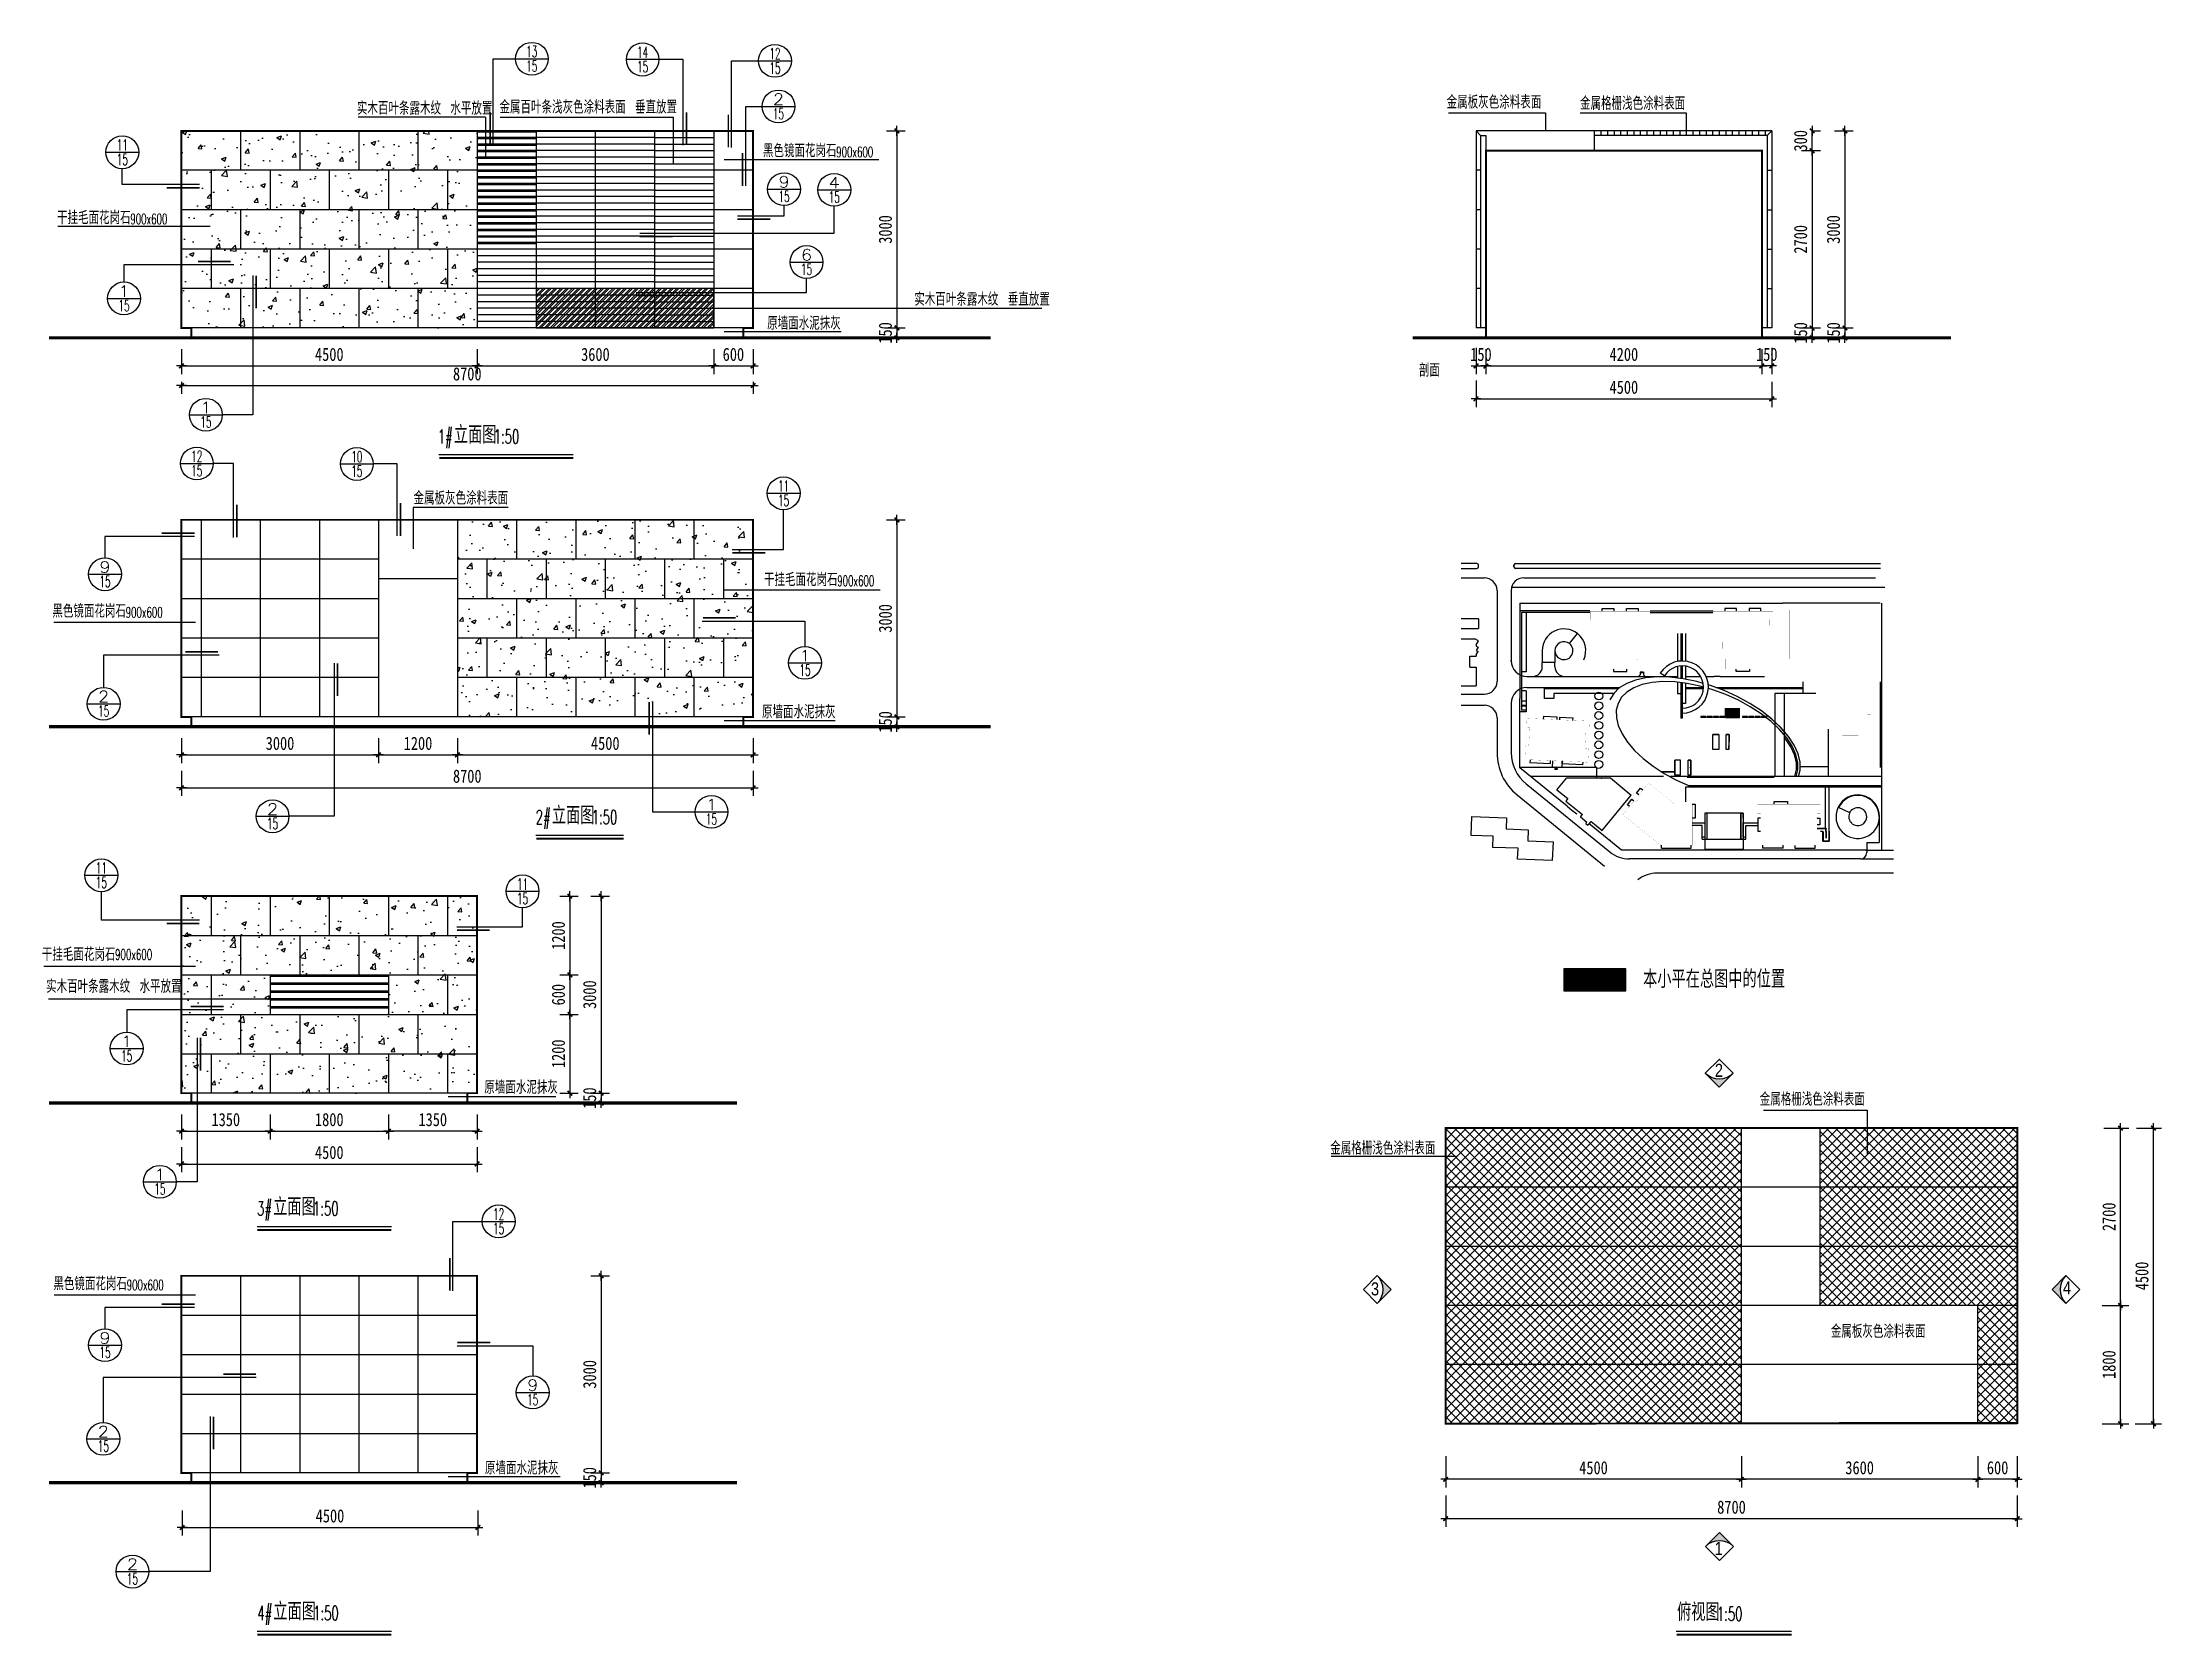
# Model space of a CAD drawing. Extents: x -18924 to 13328, y 126708 to 150963.
import ezdxf
from ezdxf.enums import TextEntityAlignment as Align

# ---------------------------------------------------------------- set-up
doc = ezdxf.new("R2010")
doc.units = 0
doc.header["$LTSCALE"] = 500
doc.header["$MEASUREMENT"] = 0
doc.header["$PDMODE"] = 34
doc.layers.get('0').update_dxf_attribs({"linetype": 'CONTINUOUS'})
doc.layers.get('DEFPOINTS').update_dxf_attribs({"linetype": 'CONTINUOUS'})
for name, color, linetype in [('1', 7, 'CONTINUOUS'), ('12', 7, 'CONTINUOUS'), ('L-OBJECT', 4, 'CONTINUOUS'), ('LOU', 7, 'CONTINUOUS'), ('PUB_DIM', 3, 'CONTINUOUS')]:
    doc.layers.add(name, color=color, linetype=linetype)
doc.styles.add('_HZTXT', font='txt.shx', dxfattribs={"width": 0.8, "bigfont": 'HZTXT.shx'})
doc.styles.add('_ROMANS', font='ROMANS.shx', dxfattribs={"width": 0.6})
doc.styles.add('COMP', font='COMPLEX', dxfattribs={"bigfont": 'hztxt'})
doc.styles.add('DIM_FONT', font='simhei.ttf', dxfattribs={"width": 0.8, "height": 200})
doc.dimstyles.new('DIMB', dxfattribs={"dimtxt": 300, "dimasz": 1, "dimexe": 250, "dimexo": 300, "dimgap": 150, "dimtad": 1, "dimdec": 0, "dimzin": 0, "dimtxsty": 'DIM_FONT', "dimblk": '_DIMX', "dimblk1": '_DIMX', "dimblk2": '_DIMX', "dimcen": 0.09, "dimse2": 1, "dimclrt": 7, "dimazin": 3, "dimtfac": 1, "dimtdec": 0, "dimtix": 1, "dimtmove": 0, "dimatfit": 3, "dimtolj": 1, "dimtzin": 0})
doc.dimstyles.new('DIMB50', dxfattribs={"dimscale": 0.5, "dimtxt": 300, "dimasz": 1, "dimexe": 250, "dimexo": 300, "dimgap": 150, "dimtad": 1, "dimdec": 0, "dimzin": 0, "dimtxsty": 'DIM_FONT', "dimblk": '_DIMX', "dimblk1": '_DIMX', "dimblk2": '_DIMX', "dimcen": 0.09, "dimse2": 1, "dimclrt": 7, "dimazin": 3, "dimtfac": 1, "dimtdec": 0, "dimtix": 1, "dimtmove": 0, "dimatfit": 3, "dimtolj": 1, "dimtzin": 0})
pattern_1 = [(45, (76337.68, 52600), (-70.71068, 70.71068), []), (135, (76337.68, 52600), (-70.71068, -70.71068), [])]

msp = doc.modelspace()

# ---------------------------------------------------------------- texts
at = {"layer": 'L-OBJECT'}
for s, height, style, width, p in [('实木百叶条露木纹 水平放置', 200, '_HZTXT', 0.8, (-14137.6, 149860.9)), ('金属百叶条浅灰色涂料表面 垂直放置', 200, '_HZTXT', 0.8, (-11967.8, 149878.6)), ('金属板灰色涂料表面', 200, '_HZTXT', 0.8, (2446.9, 149954)), ('金属格栅浅色涂料表面', 200, '_HZTXT', 0.8, (4476.3, 149934.5)), ('黑色镜面花岗石', 200, '_HZTXT', 0.8, (-7958.8, 149215)), ('900x600', 160, '_ROMANS', 0.6, (-6843.3, 149215)), ('干挂毛面花岗石', 200, '_HZTXT', 0.8, (-18701.4, 148194.8)), ('900x600', 160, '_ROMANS', 0.6, (-17585.9, 148194.8)), ('实木百叶条露木纹 垂直放置', 200, '_HZTXT', 0.8, (-5655.2, 146952.9)), ('原墙面水泥抹灰', 200, '_HZTXT', 0.8, (-7894, 146588.6)), ('剖面', 200, '_HZTXT', 0.8, (2024.3, 145873.9)), ('立面图 ', 270, '_HZTXT', 0.8, (-12662.1, 144855.2)), ('1#', 216, '_ROMANS', 0.6, (-12907.3, 144855.2)), ('1:50', 216, '_ROMANS', 0.6, (-12055.8, 144855.2)), ('金属板灰色涂料表面', 200, '_HZTXT', 0.8, (-13275.8, 143926.8)), ('干挂毛面花岗石', 200, '_HZTXT', 0.8, (-7942.7, 142685)), ('900x600', 160, '_ROMANS', 0.6, (-6827.3, 142685)), ('黑色镜面花岗石', 200, '_HZTXT', 0.8, (-18772.7, 142206.3)), ('900x600', 160, '_ROMANS', 0.6, (-17657.2, 142206.3)), ('原墙面水泥抹灰', 200, '_HZTXT', 0.8, (-7972.2, 140672.6)), ('立面图 ', 270, '_HZTXT', 0.8, (-11170.2, 139060.3)), ('2#', 216, '_ROMANS', 0.6, (-11415.5, 139060.3)), ('1:50', 216, '_ROMANS', 0.6, (-10563.9, 139060.3)), ('干挂毛面花岗石', 200, '_HZTXT', 0.8, (-18932.9, 136980)), ('900x600', 160, '_ROMANS', 0.6, (-17817.5, 136996.9)), ('本小平在总图中的位置', 270, '_HZTXT', 0.8, (5436.7, 136569.4)), ('实木百叶条露木纹 水平放置', 200, '_HZTXT', 0.8, (-18868.2, 136492.8)), ('原墙面水泥抹灰', 200, '_HZTXT', 0.8, (-12198.3, 134956)), ('金属格栅浅色涂料表面', 200, '_HZTXT', 0.8, (7211.4, 134774.7)), ('金属格栅浅色涂料表面', 200, '_HZTXT', 0.8, (675, 134030.4)), ('3#', 216, '_ROMANS', 0.6, (-15657.7, 133102.5)), ('立面图 ', 270, '_HZTXT', 0.8, (-15412.5, 133102.5)), ('1:50', 216, '_ROMANS', 0.6, (-14806.2, 133102.5)), ('黑色镜面花岗石', 200, '_HZTXT', 0.8, (-18757, 131966.2)), ('900x600', 160, '_ROMANS', 0.6, (-17641.5, 131966.2)), ('金属板灰色涂料表面', 200, '_HZTXT', 0.8, (8293.7, 131241)), ('原墙面水泥抹灰', 200, '_HZTXT', 0.8, (-12189.4, 129161.4)), ('4#', 216, '_ROMANS', 0.6, (-15654.1, 126943.4)), ('立面图 ', 270, '_HZTXT', 0.8, (-15408.9, 126943.4)), ('1:50', 216, '_ROMANS', 0.6, (-14802.5, 126943.4)), ('俯视图 ', 270, '_HZTXT', 0.8, (5953.4, 126932.7)), ('1:50', 216, '_ROMANS', 0.6, (6559.8, 126932.7))]:
    msp.add_text(s, height=height, dxfattribs=dict(at, style=style, width=width)).set_placement(p)
at = {"layer": 'PUB_DIM', "char_height": 200, "width": 190, "style": 'DIM_FONT'}
for s, insert, attachment_point in [('\\fArial|b0|i0|c0|p34;2', (6528.7, 135414), 1), ('\\fArial|b0|i0|c0|p34;3', (1295.2, 131884.4), 7), ('\\fArial|b0|i0|c0|p34;4', (11826, 132102.8), 1), ('\\fArial|b0|i0|c0|p34;1', (6525.4, 128135.6), 1)]:
    msp.add_mtext(s, dxfattribs=dict(at, insert=insert, attachment_point=attachment_point))

# ---------------------------------------------------------------- blocks, each defined once
blk = doc.blocks.new('_DIMX')
blk.add_line((-150, 0), (150, 0))
at = {"const_width": 50}
blk.add_lwpolyline([(-70, -70), (70, 70)], dxfattribs=at)
blk = doc.blocks.new('*D3')
at = {"color": 0, "linetype": 'BYBLOCK'}
for p, q in [((-6080, 149615), (-5795, 149615)), ((-5920, 149615), (-5920, 146616)), ((-6080, 146615), (-5795, 146615))]:
    blk.add_line(p, q, dxfattribs=at)
at = {"layer": 'DEFPOINTS', "color": 0, "linetype": 'BYBLOCK'}
for p in [(-6230, 149615), (-6230, 146615), (-5920, 146615)]:
    blk.add_point(p, dxfattribs=at)
at = {"color": 0, "linetype": 'BYBLOCK', "xscale": 0.5, "yscale": 0.5, "zscale": 0.5}
for p, rotation in [((-5920, 149615), 90), ((-5920, 146615), 270)]:
    blk.add_blockref('_DIMX', p, dxfattribs=dict(at, rotation=rotation))
at = {"color": 7, "linetype": 'BYBLOCK', "insert": (-6095, 148115), "char_height": 200, "attachment_point": 5, "rotation": 90, "style": 'DIM_FONT'}
blk.add_mtext('\\A1;3000', dxfattribs=at)
blk = doc.blocks.new('*D4')
at = {"color": 0, "linetype": 'BYBLOCK'}
for p, q in [((-6080, 146615), (-5795, 146615)), ((-6080, 146465), (-5795, 146465)), ((-5920, 146616), (-5920, 146616)), ((-5920, 146615), (-5920, 146465)), ((-5920, 146465), (-5920, 146464))]:
    blk.add_line(p, q, dxfattribs=at)
at = {"layer": 'DEFPOINTS', "color": 0, "linetype": 'BYBLOCK'}
for p in [(-6230, 146615), (-6230, 146465), (-5920, 146465)]:
    blk.add_point(p, dxfattribs=at)
at = {"color": 0, "linetype": 'BYBLOCK', "xscale": 0.5, "yscale": 0.5, "zscale": 0.5}
for p, rotation in [((-5920, 146615), 270), ((-5920, 146465), 90)]:
    blk.add_blockref('_DIMX', p, dxfattribs=dict(at, rotation=rotation))
at = {"color": 7, "linetype": 'BYBLOCK', "insert": (-6095, 146540), "char_height": 200, "attachment_point": 5, "rotation": 90, "style": 'DIM_FONT'}
blk.add_mtext('\\A1;150', dxfattribs=at)
blk = doc.blocks.new('*D5')
at = {"color": 0, "linetype": 'BYBLOCK'}
for p, q in [((-16808, 145793), (-16808, 145615)), ((-8108, 145793), (-8108, 145615)), ((-16807, 145740), (-8108, 145740))]:
    blk.add_line(p, q, dxfattribs=at)
at = {"layer": 'DEFPOINTS', "color": 0, "linetype": 'BYBLOCK'}
for p in [(-16808, 145943), (-8108, 145943), (-8108, 145740)]:
    blk.add_point(p, dxfattribs=at)
at = {"color": 0, "linetype": 'BYBLOCK', "xscale": 0.5, "yscale": 0.5, "zscale": 0.5, "rotation": 180}
blk.add_blockref('_DIMX', (-16808, 145740), dxfattribs=at)
at = {"color": 0, "linetype": 'BYBLOCK', "xscale": 0.5, "yscale": 0.5, "zscale": 0.5}
blk.add_blockref('_DIMX', (-8108, 145740), dxfattribs=at)
at = {"color": 7, "linetype": 'BYBLOCK', "insert": (-12458, 145915), "char_height": 200, "attachment_point": 5, "style": 'DIM_FONT'}
blk.add_mtext('\\A1;8700', dxfattribs=at)
blk = doc.blocks.new('*D6')
at = {"color": 0, "linetype": 'BYBLOCK'}
for p, q in [((-6080, 143694), (-5795, 143694)), ((-5920, 143694), (-5920, 140695)), ((-6080, 140694), (-5795, 140694))]:
    blk.add_line(p, q, dxfattribs=at)
at = {"layer": 'DEFPOINTS', "color": 0, "linetype": 'BYBLOCK'}
for p in [(-6230, 143694), (-6230, 140694), (-5920, 140694)]:
    blk.add_point(p, dxfattribs=at)
at = {"color": 0, "linetype": 'BYBLOCK', "xscale": 0.5, "yscale": 0.5, "zscale": 0.5}
for p, rotation in [((-5920, 143694), 90), ((-5920, 140694), 270)]:
    blk.add_blockref('_DIMX', p, dxfattribs=dict(at, rotation=rotation))
at = {"color": 7, "linetype": 'BYBLOCK', "insert": (-6095, 142194), "char_height": 200, "attachment_point": 5, "rotation": 90, "style": 'DIM_FONT'}
blk.add_mtext('\\A1;3000', dxfattribs=at)
blk = doc.blocks.new('*D7')
at = {"color": 0, "linetype": 'BYBLOCK'}
for p, q in [((-6080, 140694), (-5795, 140694)), ((-5920, 140695), (-5920, 140695)), ((-5920, 140694), (-5920, 140544)), ((-6080, 140544), (-5795, 140544)), ((-5920, 140544), (-5920, 140543))]:
    blk.add_line(p, q, dxfattribs=at)
at = {"layer": 'DEFPOINTS', "color": 0, "linetype": 'BYBLOCK'}
for p in [(-6230, 140694), (-6230, 140544), (-5920, 140544)]:
    blk.add_point(p, dxfattribs=at)
at = {"color": 0, "linetype": 'BYBLOCK', "xscale": 0.5, "yscale": 0.5, "zscale": 0.5}
for p, rotation in [((-5920, 140694), 270), ((-5920, 140544), 90)]:
    blk.add_blockref('_DIMX', p, dxfattribs=dict(at, rotation=rotation))
at = {"color": 7, "linetype": 'BYBLOCK', "insert": (-6095, 140619), "char_height": 200, "attachment_point": 5, "rotation": 90, "style": 'DIM_FONT'}
blk.add_mtext('\\A1;150', dxfattribs=at)
blk = doc.blocks.new('*D8')
at = {"color": 0, "linetype": 'BYBLOCK'}
for p, q in [((-16808, 139872), (-16808, 139491)), ((-8108, 139872), (-8108, 139491)), ((-16807, 139616), (-8108, 139616))]:
    blk.add_line(p, q, dxfattribs=at)
at = {"layer": 'DEFPOINTS', "color": 0, "linetype": 'BYBLOCK'}
for p in [(-16808, 140022), (-8108, 140022), (-8108, 139616)]:
    blk.add_point(p, dxfattribs=at)
at = {"color": 0, "linetype": 'BYBLOCK', "xscale": 0.5, "yscale": 0.5, "zscale": 0.5, "rotation": 180}
blk.add_blockref('_DIMX', (-16808, 139616), dxfattribs=at)
at = {"color": 0, "linetype": 'BYBLOCK', "xscale": 0.5, "yscale": 0.5, "zscale": 0.5}
blk.add_blockref('_DIMX', (-8108, 139616), dxfattribs=at)
at = {"color": 7, "linetype": 'BYBLOCK', "insert": (-12458, 139791), "char_height": 200, "attachment_point": 5, "style": 'DIM_FONT'}
blk.add_mtext('\\A1;8700', dxfattribs=at)
blk = doc.blocks.new('*D9')
at = {"color": 0, "linetype": 'BYBLOCK'}
for p, q in [((-10580, 137966), (-10295, 137966)), ((-10420, 137966), (-10420, 134967)), ((-10580, 134966), (-10295, 134966))]:
    blk.add_line(p, q, dxfattribs=at)
at = {"layer": 'DEFPOINTS', "color": 0, "linetype": 'BYBLOCK'}
for p in [(-10730, 137966), (-10730, 134966), (-10420, 134966)]:
    blk.add_point(p, dxfattribs=at)
at = {"color": 0, "linetype": 'BYBLOCK', "xscale": 0.5, "yscale": 0.5, "zscale": 0.5}
for p, rotation in [((-10420, 137966), 90), ((-10420, 134966), 270)]:
    blk.add_blockref('_DIMX', p, dxfattribs=dict(at, rotation=rotation))
at = {"color": 7, "linetype": 'BYBLOCK', "insert": (-10595, 136466), "char_height": 200, "attachment_point": 5, "rotation": 90, "style": 'DIM_FONT'}
blk.add_mtext('\\A1;3000', dxfattribs=at)
blk = doc.blocks.new('*D10')
at = {"color": 0, "linetype": 'BYBLOCK'}
for p, q in [((-10580, 134966), (-10295, 134966)), ((-10580, 134816), (-10295, 134816)), ((-10420, 134967), (-10420, 134967)), ((-10420, 134966), (-10420, 134816)), ((-10420, 134816), (-10420, 134815))]:
    blk.add_line(p, q, dxfattribs=at)
at = {"layer": 'DEFPOINTS', "color": 0, "linetype": 'BYBLOCK'}
for p in [(-10730, 134966), (-10730, 134816), (-10420, 134816)]:
    blk.add_point(p, dxfattribs=at)
at = {"color": 0, "linetype": 'BYBLOCK', "xscale": 0.5, "yscale": 0.5, "zscale": 0.5}
for p, rotation in [((-10420, 134966), 270), ((-10420, 134816), 90)]:
    blk.add_blockref('_DIMX', p, dxfattribs=dict(at, rotation=rotation))
at = {"color": 7, "linetype": 'BYBLOCK', "insert": (-10595, 134891), "char_height": 200, "attachment_point": 5, "rotation": 90, "style": 'DIM_FONT'}
blk.add_mtext('\\A1;150', dxfattribs=at)
blk = doc.blocks.new('*D11')
at = {"color": 0, "linetype": 'BYBLOCK'}
for p, q in [((-16808, 134144), (-16808, 133763)), ((-16807, 133888), (-12308, 133888)), ((-12308, 134144), (-12308, 133763))]:
    blk.add_line(p, q, dxfattribs=at)
at = {"layer": 'DEFPOINTS', "color": 0, "linetype": 'BYBLOCK'}
for p in [(-16808, 134294), (-12308, 134294), (-12308, 133888)]:
    blk.add_point(p, dxfattribs=at)
at = {"color": 0, "linetype": 'BYBLOCK', "xscale": 0.5, "yscale": 0.5, "zscale": 0.5, "rotation": 180}
blk.add_blockref('_DIMX', (-16808, 133888), dxfattribs=at)
at = {"color": 0, "linetype": 'BYBLOCK', "xscale": 0.5, "yscale": 0.5, "zscale": 0.5}
blk.add_blockref('_DIMX', (-12308, 133888), dxfattribs=at)
at = {"color": 7, "linetype": 'BYBLOCK', "insert": (-14558, 134063), "char_height": 200, "attachment_point": 5, "style": 'DIM_FONT'}
blk.add_mtext('\\A1;4500', dxfattribs=at)
blk = doc.blocks.new('*D12')
at = {"color": 0, "linetype": 'BYBLOCK'}
for p, q in [((-10580, 132186), (-10295, 132186)), ((-10420, 132185), (-10420, 129186)), ((-10580, 129186), (-10295, 129186))]:
    blk.add_line(p, q, dxfattribs=at)
at = {"layer": 'DEFPOINTS', "color": 0, "linetype": 'BYBLOCK'}
for p in [(-10730, 132186), (-10730, 129186), (-10420, 129186)]:
    blk.add_point(p, dxfattribs=at)
at = {"color": 0, "linetype": 'BYBLOCK', "xscale": 0.5, "yscale": 0.5, "zscale": 0.5}
for p, rotation in [((-10420, 132186), 90), ((-10420, 129186), 270)]:
    blk.add_blockref('_DIMX', p, dxfattribs=dict(at, rotation=rotation))
at = {"color": 7, "linetype": 'BYBLOCK', "insert": (-10595, 130686), "char_height": 200, "attachment_point": 5, "rotation": 90, "style": 'DIM_FONT'}
blk.add_mtext('\\A1;3000', dxfattribs=at)
blk = doc.blocks.new('*D13')
at = {"color": 0, "linetype": 'BYBLOCK'}
for p, q in [((-10580, 129186), (-10295, 129186)), ((-10580, 129036), (-10295, 129036)), ((-10420, 129186), (-10420, 129187)), ((-10420, 129186), (-10420, 129036)), ((-10420, 129035), (-10420, 129035))]:
    blk.add_line(p, q, dxfattribs=at)
at = {"layer": 'DEFPOINTS', "color": 0, "linetype": 'BYBLOCK'}
for p in [(-10730, 129186), (-10730, 129036), (-10420, 129036)]:
    blk.add_point(p, dxfattribs=at)
at = {"color": 0, "linetype": 'BYBLOCK', "xscale": 0.5, "yscale": 0.5, "zscale": 0.5}
for p, rotation in [((-10420, 129186), 270), ((-10420, 129036), 90)]:
    blk.add_blockref('_DIMX', p, dxfattribs=dict(at, rotation=rotation))
at = {"color": 7, "linetype": 'BYBLOCK', "insert": (-10595, 129111), "char_height": 200, "attachment_point": 5, "rotation": 90, "style": 'DIM_FONT'}
blk.add_mtext('\\A1;150', dxfattribs=at)
blk = doc.blocks.new('*D14')
at = {"color": 0, "linetype": 'BYBLOCK'}
for p, q in [((-16808, 128364), (-16808, 127983)), ((-12308, 128364), (-12308, 127983)), ((-16807, 128108), (-12308, 128108))]:
    blk.add_line(p, q, dxfattribs=at)
at = {"layer": 'DEFPOINTS', "color": 0, "linetype": 'BYBLOCK'}
for p in [(-16808, 128514), (-12308, 128514), (-12308, 128108)]:
    blk.add_point(p, dxfattribs=at)
at = {"color": 0, "linetype": 'BYBLOCK', "xscale": 0.5, "yscale": 0.5, "zscale": 0.5, "rotation": 180}
blk.add_blockref('_DIMX', (-16808, 128108), dxfattribs=at)
at = {"color": 0, "linetype": 'BYBLOCK', "xscale": 0.5, "yscale": 0.5, "zscale": 0.5}
blk.add_blockref('_DIMX', (-12308, 128108), dxfattribs=at)
at = {"color": 7, "linetype": 'BYBLOCK', "insert": (-14558, 128283), "char_height": 200, "attachment_point": 5, "style": 'DIM_FONT'}
blk.add_mtext('\\A1;4500', dxfattribs=at)
blk = doc.blocks.new('*D15')
at = {"color": 0, "linetype": 'BYBLOCK'}
for p, q in [((-11047, 137966), (-10771, 137966)), ((-10896, 137966), (-10896, 136767)), ((-11047, 136766), (-10771, 136766))]:
    blk.add_line(p, q, dxfattribs=at)
at = {"layer": 'DEFPOINTS', "color": 0, "linetype": 'BYBLOCK'}
for p in [(-11197, 137966), (-11197, 136766), (-10896, 136766)]:
    blk.add_point(p, dxfattribs=at)
at = {"color": 0, "linetype": 'BYBLOCK', "xscale": 0.5, "yscale": 0.5, "zscale": 0.5}
for p, rotation in [((-10896, 137966), 90), ((-10896, 136766), 270)]:
    blk.add_blockref('_DIMX', p, dxfattribs=dict(at, rotation=rotation))
at = {"color": 7, "linetype": 'BYBLOCK', "insert": (-11071, 137366), "char_height": 200, "attachment_point": 5, "rotation": 90, "style": 'DIM_FONT'}
blk.add_mtext('\\A1;1200', dxfattribs=at)
blk = doc.blocks.new('*D16')
at = {"color": 0, "linetype": 'BYBLOCK'}
for p, q in [((-11047, 136766), (-10771, 136766)), ((-10896, 136766), (-10896, 136167)), ((-11047, 136166), (-10771, 136166))]:
    blk.add_line(p, q, dxfattribs=at)
at = {"layer": 'DEFPOINTS', "color": 0, "linetype": 'BYBLOCK'}
for p in [(-11197, 136766), (-11197, 136166), (-10896, 136166)]:
    blk.add_point(p, dxfattribs=at)
at = {"color": 0, "linetype": 'BYBLOCK', "xscale": 0.5, "yscale": 0.5, "zscale": 0.5}
for p, rotation in [((-10896, 136766), 90), ((-10896, 136166), 270)]:
    blk.add_blockref('_DIMX', p, dxfattribs=dict(at, rotation=rotation))
at = {"color": 7, "linetype": 'BYBLOCK', "insert": (-11071, 136466), "char_height": 200, "attachment_point": 5, "rotation": 90, "style": 'DIM_FONT'}
blk.add_mtext('\\A1;600', dxfattribs=at)
blk = doc.blocks.new('*D17')
at = {"color": 0, "linetype": 'BYBLOCK'}
for p, q in [((-11047, 136166), (-10771, 136166)), ((-10896, 136166), (-10896, 134967)), ((-11047, 134966), (-10771, 134966))]:
    blk.add_line(p, q, dxfattribs=at)
at = {"layer": 'DEFPOINTS', "color": 0, "linetype": 'BYBLOCK'}
for p in [(-11197, 136166), (-11197, 134966), (-10896, 134966)]:
    blk.add_point(p, dxfattribs=at)
at = {"color": 0, "linetype": 'BYBLOCK', "xscale": 0.5, "yscale": 0.5, "zscale": 0.5}
for p, rotation in [((-10896, 136166), 90), ((-10896, 134966), 270)]:
    blk.add_blockref('_DIMX', p, dxfattribs=dict(at, rotation=rotation))
at = {"color": 7, "linetype": 'BYBLOCK', "insert": (-11071, 135566), "char_height": 200, "attachment_point": 5, "rotation": 90, "style": 'DIM_FONT'}
blk.add_mtext('\\A1;1200', dxfattribs=at)
blk = doc.blocks.new('*D18')
at = {"color": 0, "linetype": 'BYBLOCK'}
for p, q in [((12947, 134434), (13328, 134434)), ((13203, 129934), (13203, 134433)), ((12925, 129934), (13328, 129934))]:
    blk.add_line(p, q, dxfattribs=at)
at = {"layer": 'DEFPOINTS', "color": 0, "linetype": 'BYBLOCK'}
for p in [(12797, 134434), (13203, 134434), (12775, 129934)]:
    blk.add_point(p, dxfattribs=at)
at = {"color": 0, "linetype": 'BYBLOCK', "xscale": 0.5, "yscale": 0.5, "zscale": 0.5}
for p, rotation in [((13203, 134434), 90), ((13203, 129934), 270)]:
    blk.add_blockref('_DIMX', p, dxfattribs=dict(at, rotation=rotation))
at = {"color": 7, "linetype": 'BYBLOCK', "insert": (13028, 132184), "char_height": 200, "attachment_point": 5, "rotation": 90, "style": 'DIM_FONT'}
blk.add_mtext('\\A1;4500', dxfattribs=at)
blk = doc.blocks.new('*D19')
at = {"color": 0, "linetype": 'BYBLOCK'}
for p, q in [((2432, 128841), (2432, 128363)), ((11132, 128841), (11132, 128363)), ((11131, 128488), (2432, 128488))]:
    blk.add_line(p, q, dxfattribs=at)
at = {"layer": 'DEFPOINTS', "color": 0, "linetype": 'BYBLOCK'}
for p in [(2432, 128991), (11132, 128991), (2432, 128488)]:
    blk.add_point(p, dxfattribs=at)
at = {"color": 0, "linetype": 'BYBLOCK', "xscale": 0.5, "yscale": 0.5, "zscale": 0.5, "rotation": 180}
blk.add_blockref('_DIMX', (2432, 128488), dxfattribs=at)
at = {"color": 0, "linetype": 'BYBLOCK', "xscale": 0.5, "yscale": 0.5, "zscale": 0.5}
blk.add_blockref('_DIMX', (11132, 128488), dxfattribs=at)
at = {"color": 7, "linetype": 'BYBLOCK', "insert": (6782, 128663), "char_height": 200, "attachment_point": 5, "style": 'DIM_FONT'}
blk.add_mtext('\\A1;8700', dxfattribs=at)
blk = doc.blocks.new('*D20')
at = {"color": 0, "linetype": 'BYBLOCK'}
for p, q in [((6932, 129441), (6932, 128963)), ((10532, 129441), (10532, 128963)), ((10531, 129088), (6932, 129088))]:
    blk.add_line(p, q, dxfattribs=at)
at = {"layer": 'DEFPOINTS', "color": 0, "linetype": 'BYBLOCK'}
for p in [(6932, 129591), (10532, 129591), (6932, 129088)]:
    blk.add_point(p, dxfattribs=at)
at = {"color": 0, "linetype": 'BYBLOCK', "xscale": 0.5, "yscale": 0.5, "zscale": 0.5, "rotation": 180}
blk.add_blockref('_DIMX', (6932, 129088), dxfattribs=at)
at = {"color": 0, "linetype": 'BYBLOCK', "xscale": 0.5, "yscale": 0.5, "zscale": 0.5}
blk.add_blockref('_DIMX', (10532, 129088), dxfattribs=at)
at = {"color": 7, "linetype": 'BYBLOCK', "insert": (8732, 129263), "char_height": 200, "attachment_point": 5, "style": 'DIM_FONT'}
blk.add_mtext('\\A1;3600', dxfattribs=at)
blk = doc.blocks.new('*D21')
at = {"color": 0, "linetype": 'BYBLOCK'}
for p, q in [((2432, 129441), (2432, 128963)), ((6932, 129441), (6932, 128963)), ((6931, 129088), (2432, 129088))]:
    blk.add_line(p, q, dxfattribs=at)
at = {"layer": 'DEFPOINTS', "color": 0, "linetype": 'BYBLOCK'}
for p in [(2432, 129591), (6932, 129591), (2432, 129088)]:
    blk.add_point(p, dxfattribs=at)
at = {"color": 0, "linetype": 'BYBLOCK', "xscale": 0.5, "yscale": 0.5, "zscale": 0.5, "rotation": 180}
blk.add_blockref('_DIMX', (2432, 129088), dxfattribs=at)
at = {"color": 0, "linetype": 'BYBLOCK', "xscale": 0.5, "yscale": 0.5, "zscale": 0.5}
blk.add_blockref('_DIMX', (6932, 129088), dxfattribs=at)
at = {"color": 7, "linetype": 'BYBLOCK', "insert": (4682, 129263), "char_height": 200, "attachment_point": 5, "style": 'DIM_FONT'}
blk.add_mtext('\\A1;4500', dxfattribs=at)
blk = doc.blocks.new('*D22')
at = {"color": 0, "linetype": 'BYBLOCK'}
for p, q in [((-16808, 134644), (-16808, 134263)), ((-15458, 134644), (-15458, 134263)), ((-16807, 134388), (-15458, 134388))]:
    blk.add_line(p, q, dxfattribs=at)
at = {"layer": 'DEFPOINTS', "color": 0, "linetype": 'BYBLOCK'}
for p in [(-16808, 134794), (-15458, 134794), (-15458, 134388)]:
    blk.add_point(p, dxfattribs=at)
at = {"color": 0, "linetype": 'BYBLOCK', "xscale": 0.5, "yscale": 0.5, "zscale": 0.5, "rotation": 180}
blk.add_blockref('_DIMX', (-16808, 134388), dxfattribs=at)
at = {"color": 0, "linetype": 'BYBLOCK', "xscale": 0.5, "yscale": 0.5, "zscale": 0.5}
blk.add_blockref('_DIMX', (-15458, 134388), dxfattribs=at)
at = {"color": 7, "linetype": 'BYBLOCK', "insert": (-16133, 134563), "char_height": 200, "attachment_point": 5, "style": 'DIM_FONT'}
blk.add_mtext('\\A1;1350', dxfattribs=at)
blk = doc.blocks.new('*D23')
at = {"color": 0, "linetype": 'BYBLOCK'}
for p, q in [((-16808, 146293), (-16808, 145912)), ((-12308, 146293), (-12308, 145912)), ((-16807, 146037), (-12308, 146037))]:
    blk.add_line(p, q, dxfattribs=at)
at = {"layer": 'DEFPOINTS', "color": 0, "linetype": 'BYBLOCK'}
for p in [(-16808, 146443), (-12308, 146443), (-12308, 146037)]:
    blk.add_point(p, dxfattribs=at)
at = {"color": 0, "linetype": 'BYBLOCK', "xscale": 0.5, "yscale": 0.5, "zscale": 0.5, "rotation": 180}
blk.add_blockref('_DIMX', (-16808, 146037), dxfattribs=at)
at = {"color": 0, "linetype": 'BYBLOCK', "xscale": 0.5, "yscale": 0.5, "zscale": 0.5}
blk.add_blockref('_DIMX', (-12308, 146037), dxfattribs=at)
at = {"color": 7, "linetype": 'BYBLOCK', "insert": (-14558, 146212), "char_height": 200, "attachment_point": 5, "style": 'DIM_FONT'}
blk.add_mtext('\\A1;4500', dxfattribs=at)
blk = doc.blocks.new('*D24')
at = {"color": 0, "linetype": 'BYBLOCK'}
for p, q in [((-12308, 146293), (-12308, 145912)), ((-8708, 146293), (-8708, 145912)), ((-12307, 146037), (-8708, 146037))]:
    blk.add_line(p, q, dxfattribs=at)
at = {"layer": 'DEFPOINTS', "color": 0, "linetype": 'BYBLOCK'}
for p in [(-12308, 146443), (-8708, 146443), (-8708, 146037)]:
    blk.add_point(p, dxfattribs=at)
at = {"color": 0, "linetype": 'BYBLOCK', "xscale": 0.5, "yscale": 0.5, "zscale": 0.5, "rotation": 180}
blk.add_blockref('_DIMX', (-12308, 146037), dxfattribs=at)
at = {"color": 0, "linetype": 'BYBLOCK', "xscale": 0.5, "yscale": 0.5, "zscale": 0.5}
blk.add_blockref('_DIMX', (-8708, 146037), dxfattribs=at)
at = {"color": 7, "linetype": 'BYBLOCK', "insert": (-10508, 146212), "char_height": 200, "attachment_point": 5, "style": 'DIM_FONT'}
blk.add_mtext('\\A1;3600', dxfattribs=at)
blk = doc.blocks.new('*D25')
at = {"color": 0, "linetype": 'BYBLOCK'}
for p, q in [((-8708, 146293), (-8708, 145912)), ((-8108, 146293), (-8108, 145912)), ((-8707, 146037), (-8108, 146037))]:
    blk.add_line(p, q, dxfattribs=at)
at = {"layer": 'DEFPOINTS', "color": 0, "linetype": 'BYBLOCK'}
for p in [(-8708, 146443), (-8108, 146443), (-8108, 146037)]:
    blk.add_point(p, dxfattribs=at)
at = {"color": 0, "linetype": 'BYBLOCK', "xscale": 0.5, "yscale": 0.5, "zscale": 0.5, "rotation": 180}
blk.add_blockref('_DIMX', (-8708, 146037), dxfattribs=at)
at = {"color": 0, "linetype": 'BYBLOCK', "xscale": 0.5, "yscale": 0.5, "zscale": 0.5}
blk.add_blockref('_DIMX', (-8108, 146037), dxfattribs=at)
at = {"color": 7, "linetype": 'BYBLOCK', "insert": (-8408, 146212), "char_height": 200, "attachment_point": 5, "style": 'DIM_FONT'}
blk.add_mtext('\\A1;600', dxfattribs=at)
blk = doc.blocks.new('*D26')
at = {"color": 0, "linetype": 'BYBLOCK'}
for p, q in [((-16808, 140372), (-16808, 139991)), ((-13808, 140372), (-13808, 139991)), ((-16807, 140116), (-13808, 140116))]:
    blk.add_line(p, q, dxfattribs=at)
at = {"layer": 'DEFPOINTS', "color": 0, "linetype": 'BYBLOCK'}
for p in [(-16808, 140522), (-13808, 140522), (-13808, 140116)]:
    blk.add_point(p, dxfattribs=at)
at = {"color": 0, "linetype": 'BYBLOCK', "xscale": 0.5, "yscale": 0.5, "zscale": 0.5, "rotation": 180}
blk.add_blockref('_DIMX', (-16808, 140116), dxfattribs=at)
at = {"color": 0, "linetype": 'BYBLOCK', "xscale": 0.5, "yscale": 0.5, "zscale": 0.5}
blk.add_blockref('_DIMX', (-13808, 140116), dxfattribs=at)
at = {"color": 7, "linetype": 'BYBLOCK', "insert": (-15308, 140291), "char_height": 200, "attachment_point": 5, "style": 'DIM_FONT'}
blk.add_mtext('\\A1;3000', dxfattribs=at)
blk = doc.blocks.new('*D27')
at = {"color": 0, "linetype": 'BYBLOCK'}
for p, q in [((-13808, 140372), (-13808, 139991)), ((-12608, 140372), (-12608, 139991)), ((-13807, 140116), (-12608, 140116))]:
    blk.add_line(p, q, dxfattribs=at)
at = {"layer": 'DEFPOINTS', "color": 0, "linetype": 'BYBLOCK'}
for p in [(-13808, 140522), (-12608, 140522), (-12608, 140116)]:
    blk.add_point(p, dxfattribs=at)
at = {"color": 0, "linetype": 'BYBLOCK', "xscale": 0.5, "yscale": 0.5, "zscale": 0.5, "rotation": 180}
blk.add_blockref('_DIMX', (-13808, 140116), dxfattribs=at)
at = {"color": 0, "linetype": 'BYBLOCK', "xscale": 0.5, "yscale": 0.5, "zscale": 0.5}
blk.add_blockref('_DIMX', (-12608, 140116), dxfattribs=at)
at = {"color": 7, "linetype": 'BYBLOCK', "insert": (-13208, 140291), "char_height": 200, "attachment_point": 5, "style": 'DIM_FONT'}
blk.add_mtext('\\A1;1200', dxfattribs=at)
blk = doc.blocks.new('*D28')
at = {"color": 0, "linetype": 'BYBLOCK'}
for p, q in [((-12608, 140372), (-12608, 139991)), ((-8108, 140372), (-8108, 139991)), ((-12607, 140116), (-8108, 140116))]:
    blk.add_line(p, q, dxfattribs=at)
at = {"layer": 'DEFPOINTS', "color": 0, "linetype": 'BYBLOCK'}
for p in [(-12608, 140522), (-8108, 140522), (-8108, 140116)]:
    blk.add_point(p, dxfattribs=at)
at = {"color": 0, "linetype": 'BYBLOCK', "xscale": 0.5, "yscale": 0.5, "zscale": 0.5, "rotation": 180}
blk.add_blockref('_DIMX', (-12608, 140116), dxfattribs=at)
at = {"color": 0, "linetype": 'BYBLOCK', "xscale": 0.5, "yscale": 0.5, "zscale": 0.5}
blk.add_blockref('_DIMX', (-8108, 140116), dxfattribs=at)
at = {"color": 7, "linetype": 'BYBLOCK', "insert": (-10358, 140291), "char_height": 200, "attachment_point": 5, "style": 'DIM_FONT'}
blk.add_mtext('\\A1;4500', dxfattribs=at)
blk = doc.blocks.new('*D29')
at = {"color": 0, "linetype": 'BYBLOCK'}
for p, q in [((-15458, 134644), (-15458, 134263)), ((-13658, 134644), (-13658, 134263)), ((-15457, 134388), (-13658, 134388))]:
    blk.add_line(p, q, dxfattribs=at)
at = {"layer": 'DEFPOINTS', "color": 0, "linetype": 'BYBLOCK'}
for p in [(-15458, 134794), (-13658, 134794), (-13658, 134388)]:
    blk.add_point(p, dxfattribs=at)
at = {"color": 0, "linetype": 'BYBLOCK', "xscale": 0.5, "yscale": 0.5, "zscale": 0.5, "rotation": 180}
blk.add_blockref('_DIMX', (-15458, 134388), dxfattribs=at)
at = {"color": 0, "linetype": 'BYBLOCK', "xscale": 0.5, "yscale": 0.5, "zscale": 0.5}
blk.add_blockref('_DIMX', (-13658, 134388), dxfattribs=at)
at = {"color": 7, "linetype": 'BYBLOCK', "insert": (-14558, 134563), "char_height": 200, "attachment_point": 5, "style": 'DIM_FONT'}
blk.add_mtext('\\A1;1800', dxfattribs=at)
blk = doc.blocks.new('*D30')
at = {"color": 0, "linetype": 'BYBLOCK'}
for p, q in [((-13658, 134644), (-13658, 134263)), ((-12308, 134644), (-12308, 134263)), ((-12308, 134388), (-13657, 134388))]:
    blk.add_line(p, q, dxfattribs=at)
at = {"layer": 'DEFPOINTS', "color": 0, "linetype": 'BYBLOCK'}
for p in [(-13658, 134794), (-12308, 134794), (-13658, 134388)]:
    blk.add_point(p, dxfattribs=at)
at = {"color": 0, "linetype": 'BYBLOCK', "xscale": 0.5, "yscale": 0.5, "zscale": 0.5, "rotation": 180}
blk.add_blockref('_DIMX', (-13658, 134388), dxfattribs=at)
at = {"color": 0, "linetype": 'BYBLOCK', "xscale": 0.5, "yscale": 0.5, "zscale": 0.5}
blk.add_blockref('_DIMX', (-12308, 134388), dxfattribs=at)
at = {"color": 7, "linetype": 'BYBLOCK', "insert": (-12983, 134563), "char_height": 200, "attachment_point": 5, "style": 'DIM_FONT'}
blk.add_mtext('\\A1;1350', dxfattribs=at)
blk = doc.blocks.new('*D31')
at = {"color": 0, "linetype": 'BYBLOCK'}
for p, q in [((10532, 129441), (10532, 128963)), ((11132, 129441), (11132, 128963)), ((11131, 129088), (10532, 129088))]:
    blk.add_line(p, q, dxfattribs=at)
at = {"layer": 'DEFPOINTS', "color": 0, "linetype": 'BYBLOCK'}
for p in [(10532, 129591), (11132, 129591), (10532, 129088)]:
    blk.add_point(p, dxfattribs=at)
at = {"color": 0, "linetype": 'BYBLOCK', "xscale": 0.5, "yscale": 0.5, "zscale": 0.5, "rotation": 180}
blk.add_blockref('_DIMX', (10532, 129088), dxfattribs=at)
at = {"color": 0, "linetype": 'BYBLOCK', "xscale": 0.5, "yscale": 0.5, "zscale": 0.5}
blk.add_blockref('_DIMX', (11132, 129088), dxfattribs=at)
at = {"color": 7, "linetype": 'BYBLOCK', "insert": (10832, 129263), "char_height": 200, "attachment_point": 5, "style": 'DIM_FONT'}
blk.add_mtext('\\A1;600', dxfattribs=at)
blk = doc.blocks.new('*D32')
at = {"color": 0, "linetype": 'BYBLOCK'}
for p, q in [((12447, 134434), (12828, 134434)), ((12703, 131734), (12703, 134433)), ((12425, 131734), (12828, 131734))]:
    blk.add_line(p, q, dxfattribs=at)
at = {"layer": 'DEFPOINTS', "color": 0, "linetype": 'BYBLOCK'}
for p in [(12297, 134434), (12703, 134434), (12275, 131734)]:
    blk.add_point(p, dxfattribs=at)
at = {"color": 0, "linetype": 'BYBLOCK', "xscale": 0.5, "yscale": 0.5, "zscale": 0.5}
for p, rotation in [((12703, 134434), 90), ((12703, 131734), 270)]:
    blk.add_blockref('_DIMX', p, dxfattribs=dict(at, rotation=rotation))
at = {"color": 7, "linetype": 'BYBLOCK', "insert": (12528, 133084), "char_height": 200, "attachment_point": 5, "rotation": 90, "style": 'DIM_FONT'}
blk.add_mtext('\\A1;2700', dxfattribs=at)
blk = doc.blocks.new('*D33')
at = {"color": 0, "linetype": 'BYBLOCK'}
for p, q in [((12447, 131734), (12828, 131734)), ((12703, 129934), (12703, 131733)), ((12425, 129934), (12828, 129934))]:
    blk.add_line(p, q, dxfattribs=at)
at = {"layer": 'DEFPOINTS', "color": 0, "linetype": 'BYBLOCK'}
for p in [(12297, 131734), (12703, 131734), (12275, 129934)]:
    blk.add_point(p, dxfattribs=at)
at = {"color": 0, "linetype": 'BYBLOCK', "xscale": 0.5, "yscale": 0.5, "zscale": 0.5}
for p, rotation in [((12703, 131734), 90), ((12703, 129934), 270)]:
    blk.add_blockref('_DIMX', p, dxfattribs=dict(at, rotation=rotation))
at = {"color": 7, "linetype": 'BYBLOCK', "insert": (12528, 130834), "char_height": 200, "attachment_point": 5, "rotation": 90, "style": 'DIM_FONT'}
blk.add_mtext('\\A1;1800', dxfattribs=at)
blk = doc.blocks.new('*D34')
at = {"color": 0, "linetype": 'BYBLOCK'}
for p, q in [((2894, 146315), (2894, 145912)), ((3044, 146293), (3044, 145912)), ((2894, 146037), (2893, 146037)), ((2894, 146037), (3044, 146037)), ((3045, 146037), (3045, 146037))]:
    blk.add_line(p, q, dxfattribs=at)
at = {"layer": 'DEFPOINTS', "color": 0, "linetype": 'BYBLOCK'}
for p in [(2894, 146465), (3044, 146443), (3044, 146037)]:
    blk.add_point(p, dxfattribs=at)
at = {"color": 0, "linetype": 'BYBLOCK', "xscale": 0.5, "yscale": 0.5, "zscale": 0.5}
blk.add_blockref('_DIMX', (2894, 146037), dxfattribs=at)
at = {"color": 0, "linetype": 'BYBLOCK', "xscale": 0.5, "yscale": 0.5, "zscale": 0.5, "rotation": 180}
blk.add_blockref('_DIMX', (3044, 146037), dxfattribs=at)
at = {"color": 7, "linetype": 'BYBLOCK', "insert": (2969, 146212), "char_height": 200, "attachment_point": 5, "style": 'DIM_FONT'}
blk.add_mtext('\\A1;150', dxfattribs=at)
blk = doc.blocks.new('*D35')
at = {"color": 0, "linetype": 'BYBLOCK'}
for p, q in [((2894, 145815), (2894, 145412)), ((7394, 145793), (7394, 145412)), ((2895, 145537), (7394, 145537))]:
    blk.add_line(p, q, dxfattribs=at)
at = {"layer": 'DEFPOINTS', "color": 0, "linetype": 'BYBLOCK'}
for p in [(2894, 145965), (7394, 145943), (7394, 145537)]:
    blk.add_point(p, dxfattribs=at)
at = {"color": 0, "linetype": 'BYBLOCK', "xscale": 0.5, "yscale": 0.5, "zscale": 0.5, "rotation": 180}
blk.add_blockref('_DIMX', (2894, 145537), dxfattribs=at)
at = {"color": 0, "linetype": 'BYBLOCK', "xscale": 0.5, "yscale": 0.5, "zscale": 0.5}
blk.add_blockref('_DIMX', (7394, 145537), dxfattribs=at)
at = {"color": 7, "linetype": 'BYBLOCK', "insert": (5144, 145712), "char_height": 200, "attachment_point": 5, "style": 'DIM_FONT'}
blk.add_mtext('\\A1;4500', dxfattribs=at)
blk = doc.blocks.new('*D36')
at = {"color": 0, "linetype": 'BYBLOCK'}
for p, q in [((7244, 146293), (7244, 145912)), ((7394, 146315), (7394, 145912)), ((7244, 146037), (7243, 146037)), ((7394, 146037), (7244, 146037)), ((7395, 146037), (7395, 146037))]:
    blk.add_line(p, q, dxfattribs=at)
at = {"layer": 'DEFPOINTS', "color": 0, "linetype": 'BYBLOCK'}
for p in [(7244, 146443), (7394, 146465), (7244, 146037)]:
    blk.add_point(p, dxfattribs=at)
at = {"color": 0, "linetype": 'BYBLOCK', "xscale": 0.5, "yscale": 0.5, "zscale": 0.5}
blk.add_blockref('_DIMX', (7244, 146037), dxfattribs=at)
at = {"color": 0, "linetype": 'BYBLOCK', "xscale": 0.5, "yscale": 0.5, "zscale": 0.5, "rotation": 180}
blk.add_blockref('_DIMX', (7394, 146037), dxfattribs=at)
at = {"color": 7, "linetype": 'BYBLOCK', "insert": (7319, 146212), "char_height": 200, "attachment_point": 5, "style": 'DIM_FONT'}
blk.add_mtext('\\A1;150', dxfattribs=at)
blk = doc.blocks.new('*D37')
at = {"color": 0, "linetype": 'BYBLOCK'}
for p, q in [((3044, 146143), (3044, 145912)), ((7244, 146143), (7244, 145912)), ((3045, 146037), (7244, 146037))]:
    blk.add_line(p, q, dxfattribs=at)
at = {"layer": 'DEFPOINTS', "color": 0, "linetype": 'BYBLOCK'}
for p in [(3044, 146293), (7244, 146293), (7244, 146037)]:
    blk.add_point(p, dxfattribs=at)
at = {"color": 0, "linetype": 'BYBLOCK', "xscale": 0.5, "yscale": 0.5, "zscale": 0.5, "rotation": 180}
blk.add_blockref('_DIMX', (3044, 146037), dxfattribs=at)
at = {"color": 0, "linetype": 'BYBLOCK', "xscale": 0.5, "yscale": 0.5, "zscale": 0.5}
blk.add_blockref('_DIMX', (7244, 146037), dxfattribs=at)
at = {"color": 7, "linetype": 'BYBLOCK', "insert": (5144, 146212), "char_height": 200, "attachment_point": 5, "style": 'DIM_FONT'}
blk.add_mtext('\\A1;4200', dxfattribs=at)
blk = doc.blocks.new('*D38')
at = {"color": 0, "linetype": 'BYBLOCK'}
for p, q in [((8349, 149615), (8634, 149615)), ((8509, 149615), (8509, 146616)), ((8349, 146615), (8634, 146615))]:
    blk.add_line(p, q, dxfattribs=at)
at = {"layer": 'DEFPOINTS', "color": 0, "linetype": 'BYBLOCK'}
for p in [(8199, 149615), (8199, 146615), (8509, 146615)]:
    blk.add_point(p, dxfattribs=at)
at = {"color": 0, "linetype": 'BYBLOCK', "xscale": 0.5, "yscale": 0.5, "zscale": 0.5}
for p, rotation in [((8509, 149615), 90), ((8509, 146615), 270)]:
    blk.add_blockref('_DIMX', p, dxfattribs=dict(at, rotation=rotation))
at = {"color": 7, "linetype": 'BYBLOCK', "insert": (8334, 148115), "char_height": 200, "attachment_point": 5, "rotation": 90, "style": 'DIM_FONT'}
blk.add_mtext('\\A1;3000', dxfattribs=at)
blk = doc.blocks.new('*D39')
at = {"color": 0, "linetype": 'BYBLOCK'}
for p, q in [((8349, 146615), (8634, 146615)), ((8349, 146465), (8634, 146465)), ((8509, 146616), (8509, 146616)), ((8509, 146615), (8509, 146465)), ((8509, 146465), (8509, 146464))]:
    blk.add_line(p, q, dxfattribs=at)
at = {"layer": 'DEFPOINTS', "color": 0, "linetype": 'BYBLOCK'}
for p in [(8199, 146615), (8199, 146465), (8509, 146465)]:
    blk.add_point(p, dxfattribs=at)
at = {"color": 0, "linetype": 'BYBLOCK', "xscale": 0.5, "yscale": 0.5, "zscale": 0.5}
for p, rotation in [((8509, 146615), 270), ((8509, 146465), 90)]:
    blk.add_blockref('_DIMX', p, dxfattribs=dict(at, rotation=rotation))
at = {"color": 7, "linetype": 'BYBLOCK', "insert": (8334, 146540), "char_height": 200, "attachment_point": 5, "rotation": 90, "style": 'DIM_FONT'}
blk.add_mtext('\\A1;150', dxfattribs=at)
blk = doc.blocks.new('*D40')
at = {"color": 0, "linetype": 'BYBLOCK'}
for p, q in [((7849, 149315), (8134, 149315)), ((8009, 149315), (8009, 146616)), ((7849, 146615), (8134, 146615))]:
    blk.add_line(p, q, dxfattribs=at)
at = {"layer": 'DEFPOINTS', "color": 0, "linetype": 'BYBLOCK'}
for p in [(7699, 149315), (7699, 146615), (8009, 146615)]:
    blk.add_point(p, dxfattribs=at)
at = {"color": 0, "linetype": 'BYBLOCK', "xscale": 0.5, "yscale": 0.5, "zscale": 0.5}
for p, rotation in [((8009, 149315), 90), ((8009, 146615), 270)]:
    blk.add_blockref('_DIMX', p, dxfattribs=dict(at, rotation=rotation))
at = {"color": 7, "linetype": 'BYBLOCK', "insert": (7834, 147965), "char_height": 200, "attachment_point": 5, "rotation": 90, "style": 'DIM_FONT'}
blk.add_mtext('\\A1;2700', dxfattribs=at)
blk = doc.blocks.new('*D41')
at = {"color": 0, "linetype": 'BYBLOCK'}
for p, q in [((7849, 146615), (8134, 146615)), ((7849, 146465), (8134, 146465)), ((8009, 146616), (8009, 146616)), ((8009, 146615), (8009, 146465)), ((8009, 146465), (8009, 146464))]:
    blk.add_line(p, q, dxfattribs=at)
at = {"layer": 'DEFPOINTS', "color": 0, "linetype": 'BYBLOCK'}
for p in [(7699, 146615), (7699, 146465), (8009, 146465)]:
    blk.add_point(p, dxfattribs=at)
at = {"color": 0, "linetype": 'BYBLOCK', "xscale": 0.5, "yscale": 0.5, "zscale": 0.5}
for p, rotation in [((8009, 146615), 270), ((8009, 146465), 90)]:
    blk.add_blockref('_DIMX', p, dxfattribs=dict(at, rotation=rotation))
at = {"color": 7, "linetype": 'BYBLOCK', "insert": (7834, 146540), "char_height": 200, "attachment_point": 5, "rotation": 90, "style": 'DIM_FONT'}
blk.add_mtext('\\A1;150', dxfattribs=at)
blk = doc.blocks.new('*D42')
at = {"color": 0, "linetype": 'BYBLOCK'}
for p, q in [((7999, 149615), (8134, 149615)), ((8009, 149616), (8009, 149616)), ((8009, 149315), (8009, 149615)), ((7999, 149315), (8134, 149315)), ((8009, 149315), (8009, 149314))]:
    blk.add_line(p, q, dxfattribs=at)
at = {"layer": 'DEFPOINTS', "color": 0, "linetype": 'BYBLOCK'}
for p in [(7849, 149615), (8009, 149615), (7849, 149315)]:
    blk.add_point(p, dxfattribs=at)
at = {"color": 0, "linetype": 'BYBLOCK', "xscale": 0.5, "yscale": 0.5, "zscale": 0.5}
for p, rotation in [((8009, 149615), 270), ((8009, 149315), 90)]:
    blk.add_blockref('_DIMX', p, dxfattribs=dict(at, rotation=rotation))
at = {"color": 7, "linetype": 'BYBLOCK', "insert": (7834, 149465), "char_height": 200, "attachment_point": 5, "rotation": 90, "style": 'DIM_FONT'}
blk.add_mtext('\\A1;300', dxfattribs=at)
blk = doc.blocks.new('JIAN6')
at = {"layer": '1', "color": 7, "linetype": 'CONTINUOUS'}
for p, q in [((-43.952, 76.013), (51.53, 76.013)), ((-41.621, 72.049), (49.199, 72.049)), ((-39.405, 68.085), (46.867, 68.085)), ((-37.074, 64.005), (44.535, 64.005)), ((-34.742, 60.041), (42.203, 60.041)), ((-32.41, 55.96), (39.872, 55.96)), ((-30.079, 51.997), (37.657, 51.997)), ((-27.747, 48.033), (35.325, 48.033)), ((-25.415, 44.069), (32.993, 44.069)), ((-23.084, 40.105), (30.662, 40.105)), ((-20.869, 36.025), (28.447, 36.025)), ((-18.537, 32.061), (26.115, 32.061)), ((-16.205, 27.98), (23.783, 27.98)), ((-13.99, 24.016), (21.451, 24.016)), ((-11.658, 20.052), (19.12, 20.052)), ((-9.327, 16.089), (16.788, 16.089)), ((-6.995, 12.125), (14.456, 12.125)), ((-4.663, 8.044), (12.241, 8.044)), ((-2.332, 4.08), (9.91, 4.08)), ((0, 0), (7.695, 0)), ((2.332, -3.964), (5.363, -3.964))]:
    blk.add_line(p, q, dxfattribs=at)
blk.add_3dface([(-46.167, 79.977), (3.731, -6.529), (53.862, 79.977), (-46.167, 79.977)], dxfattribs=at)
blk = doc.blocks.new('_INDEX')
blk.add_line((-0.5, 0), (0.5, 0))
blk.add_circle((0, 0), 0.5)
at = {"style": 'COMP'}
for tag, width, p, p2 in [('1', 2.333333, (-0.17, 0.05), (0.17, 0.05)), ('-', 1.166667, (-0.17, -0.39), (0.17, -0.39))]:
    blk.add_attdef(tag, text='', height=0.34, dxfattribs=dict(at, width=width)).set_placement(p, p2, align=Align.FIT)

# ---------------------------------------------------------------- dimensions: what is measured, and where the dimension line sits
at = {"layer": 'PUB_DIM'}
for base, p1, p2, picture, middle in [((-5919.7, 146615.2), (-6230.1, 149615.2), (-6230.1, 146615.2), '*D3', (-6094.7, 148115.2)), ((8009.1, 149615.2), (7848.7, 149315.2), (7848.7, 149615.2), '*D42', (7834.1, 149465.2)), ((8509.1, 146615.2), (8198.7, 149615.2), (8198.7, 146615.2), '*D38', (8334.1, 148115.2)), ((8009.1, 146615.2), (7698.7, 149315.2), (7698.7, 146615.2), '*D40', (7834.1, 147965.2)), ((-5919.7, 146465.2), (-6230.1, 146615.2), (-6230.1, 146465.2), '*D4', (-6094.7, 146540.2)), ((8009.1, 146465.2), (7698.7, 146615.2), (7698.7, 146465.2), '*D41', (7834.1, 146540.2)), ((8509.1, 146465.2), (8198.7, 146615.2), (8198.7, 146465.2), '*D39', (8334.1, 146540.2)), ((-5919.7, 140694.4), (-6230.1, 143694.4), (-6230.1, 140694.4), '*D6', (-6094.7, 142194.4)), ((-5919.7, 140544.4), (-6230.1, 140694.4), (-6230.1, 140544.4), '*D7', (-6094.7, 140619.4)), ((-10896.4, 136766.4), (-11197, 137966.4), (-11197, 136766.4), '*D15', (-11071.4, 137366.4)), ((-10419.7, 134966.4), (-10730.1, 137966.4), (-10730.1, 134966.4), '*D9', (-10594.7, 136466.4)), ((-10896.4, 136166.4), (-11197, 136766.4), (-11197, 136166.4), '*D16', (-11071.4, 136466.4)), ((-10896.4, 134966.4), (-11197, 136166.4), (-11197, 134966.4), '*D17', (-11071.4, 135566.4)), ((-10419.7, 134816.4), (-10730.1, 134966.4), (-10730.1, 134816.4), '*D10', (-10594.7, 134891.4)), ((12702.8, 134434), (12274.8, 131734), (12296.8, 134434), '*D32', (12527.8, 133084)), ((13202.8, 134434), (12774.8, 129934), (12796.8, 134434), '*D18', (13027.8, 132184)), ((-10419.7, 129185.7), (-10730.1, 132185.7), (-10730.1, 129185.7), '*D12', (-10594.7, 130685.7)), ((12702.8, 131734), (12274.8, 129934), (12296.8, 131734), '*D33', (12527.8, 130834)), ((-10419.7, 129035.7), (-10730.1, 129185.7), (-10730.1, 129035.7), '*D13', (-10594.7, 129110.7))]:
    dim = msp.add_linear_dim(base=base, p1=p1, p2=p2, angle=90, dimstyle='DIMB', override={"dimscale": 0.5, "dimblk1": '_DIMX', "dimblk2": '_DIMX', "dimsah": 1, "dimse2": 0}, dxfattribs=at)
    dim.commit()
    dim.dimension.update_dxf_attribs({"geometry": picture, "text_midpoint": middle})
for base, p1, p2, dimstyle, picture, middle in [((-12307.9, 146037.2), (-16807.9, 146443.2), (-12307.9, 146443.2), 'DIMB', '*D23', (-14557.9, 146212.2)), ((-8707.9, 146037.2), (-12307.9, 146443.2), (-8707.9, 146443.2), 'DIMB', '*D24', (-10507.9, 146212.2)), ((-8107.9, 146037.2), (-8707.9, 146443.2), (-8107.9, 146443.2), 'DIMB', '*D25', (-8407.9, 146212.2)), ((3044.1, 146037.2), (2894.1, 146465.2), (3044.1, 146443.2), 'DIMB', '*D34', (2969.1, 146212.2)), ((7244.1, 146037.2), (7394.1, 146465.2), (7244.1, 146443.2), 'DIMB', '*D36', (7319.1, 146212.2)), ((7244.1, 146037.2), (3044.1, 146293.2), (7244.1, 146293.2), 'DIMB', '*D37', (5144.1, 146212.2)), ((-8107.9, 145740.2), (-16807.9, 145943.2), (-8107.9, 145943.2), 'DIMB50', '*D5', (-12457.9, 145915.2)), ((7394.1, 145537.2), (2894.1, 145965.2), (7394.1, 145943.2), 'DIMB', '*D35', (5144.1, 145712.2)), ((-13807.9, 140116.3), (-16807.9, 140522.3), (-13807.9, 140522.3), 'DIMB', '*D26', (-15307.9, 140291.3)), ((-12607.9, 140116.3), (-13807.9, 140522.3), (-12607.9, 140522.3), 'DIMB', '*D27', (-13207.9, 140291.3)), ((-8107.9, 140116.3), (-12607.9, 140522.3), (-8107.9, 140522.3), 'DIMB', '*D28', (-10357.9, 140291.3)), ((-8107.9, 139616.3), (-16807.9, 140022.3), (-8107.9, 140022.3), 'DIMB', '*D8', (-12457.9, 139791.3)), ((-15457.9, 134388.4), (-16807.9, 134794.4), (-15457.9, 134794.4), 'DIMB', '*D22', (-16132.9, 134563.4)), ((-13657.9, 134388.4), (-15457.9, 134794.4), (-13657.9, 134794.4), 'DIMB', '*D29', (-14557.9, 134563.4)), ((-13657.9, 134388.4), (-12307.9, 134794.4), (-13657.9, 134794.4), 'DIMB', '*D30', (-12982.9, 134563.4)), ((-12307.9, 133888.4), (-16807.9, 134294.4), (-12307.9, 134294.4), 'DIMB', '*D11', (-14557.9, 134063.4)), ((2432, 129087.9), (6932, 129591), (2432, 129591), 'DIMB', '*D21', (4682, 129262.9)), ((6932, 129087.9), (10532, 129591), (6932, 129591), 'DIMB', '*D20', (8732, 129262.9)), ((10532, 129087.9), (11132, 129591), (10532, 129591), 'DIMB', '*D31', (10832, 129262.9)), ((2432, 128487.9), (11132, 128991), (2432, 128991), 'DIMB', '*D19', (6782, 128662.9))]:
    dim = msp.add_linear_dim(base=base, p1=p1, p2=p2, dimstyle=dimstyle, override={"dimscale": 0.5, "dimblk1": '_DIMX', "dimblk2": '_DIMX', "dimsah": 1, "dimse2": 0}, dxfattribs=at)
    dim.commit()
    dim.dimension.update_dxf_attribs({"geometry": picture, "text_midpoint": middle})
dim = msp.add_linear_dim(base=(-12297.1, 128355), p1=(-16797.1, 128761), p2=(-12297.1, 128761), dimstyle='DIMB', override={"dimscale": 0.5, "dimblk1": '_DIMX', "dimblk2": '_DIMX', "dimsah": 1, "dimse2": 0}, dxfattribs=at)
dim.commit()
dim.dimension.update_dxf_attribs({"geometry": '*D14', "text_midpoint": (-14547.1, 128530), "insert": (10.8, 247.4)})

# ---------------------------------------------------------------- hatches: boundary and pattern name
at = {"layer": 'L-OBJECT'}
h = msp.add_hatch(dxfattribs=at)
h.set_pattern_fill('AR-CONC', color=256, scale=100, style=0)
h.set_pattern_definition([(50, (80728.66, 54248.65), (717.2602, -62.7521), [75, -825]), (355, (80728.66, 54248.65), (-138.7513, 752.192), [60, -660]), (100.4514, (80788.4, 54243.4), (578.5094, 689.4395), [63.74, -701.142]), (46.1842, (80728.7, 54448.65), (1067.241, -165.519), [112.5, -1237.5]), (96.6356, (80817.6, 54434.9), (934.663, 974.118), [95.61, -1051.713]), (351.1842, (80728.7, 54448.7), (934.662, 974.119), [90, -990]), (21, (80828.66, 54398.65), (596.907, -402.619), [75, -825]), (326, (80828.66, 54398.65), (243.3153, 725.15), [60, -660]), (71.4514, (80878.4, 54365.1), (840.2226, 322.5305), [63.74, -701.142]), (37.5, (80728.66, 54248.65), (12.15986, 332.89385), [0, -652, 0, -670, 0, -662.5]), (7.5, (80728.66, 54248.65), (263.0695, 394.4117), [0, -382, 0, -637, 0, -252.5]), (327.5, (80505.66, 54248.65), (533.82244, -22.55487), [0, -250, 0, -780, 0, -1035]), (317.5, (80405.66, 54248.65), (583.1862, 100.105), [0, -325, 0, -518, 0, -735])])
h.paths.add_polyline_path([(-15907.9, 149015.2), (-15907.9, 149615.2), (-16807.9, 149615.2), (-16807.9, 149015.2)])
h.paths.add_polyline_path([(-15007.9, 149015.2), (-15007.9, 149615.2), (-15907.9, 149615.2), (-15907.9, 149015.2)])
h.paths.add_polyline_path([(-14107.9, 149015.2), (-14107.9, 149615.2), (-15007.9, 149615.2), (-15007.9, 149015.2)])
h.paths.add_polyline_path([(-13207.9, 149015.2), (-13207.9, 149615.2), (-14107.9, 149615.2), (-14107.9, 149015.2)])
h.paths.add_polyline_path([(-12307.9, 149015.2), (-12307.9, 149615.2), (-13207.9, 149615.2), (-13207.9, 149015.2)])
h.paths.add_polyline_path([(-12757.9, 148415.2), (-12307.9, 148415.2), (-12307.9, 149015.2), (-12757.9, 149015.2)])
h.paths.add_polyline_path([(-12757.9, 148415.2), (-12757.9, 149015.2), (-13657.9, 149015.2), (-13657.9, 148415.2)])
h.paths.add_polyline_path([(-13657.9, 148415.2), (-13657.9, 149015.2), (-14557.9, 149015.2), (-14557.9, 148415.2)])
h.paths.add_polyline_path([(-14557.9, 148415.2), (-14557.9, 149015.2), (-15457.9, 149015.2), (-15457.9, 148415.2)])
h.paths.add_polyline_path([(-15457.9, 149015.2), (-16357.9, 149015.2), (-16357.9, 148415.2), (-15457.9, 148415.2)])
h.paths.add_polyline_path([(-16357.9, 149015.2), (-16807.9, 149015.2), (-16807.9, 148415.2), (-16357.9, 148415.2)])
h.paths.add_polyline_path([(-16807.9, 147815.2), (-15907.9, 147815.2), (-15907.9, 148415.2), (-16807.9, 148415.2)])
h.paths.add_polyline_path([(-15007.9, 147815.2), (-15007.9, 148415.2), (-15907.9, 148415.2), (-15907.9, 147815.2)])
h.paths.add_polyline_path([(-14107.9, 147815.2), (-14107.9, 148415.2), (-15007.9, 148415.2), (-15007.9, 147815.2)])
h.paths.add_polyline_path([(-13207.9, 147815.2), (-13207.9, 148415.2), (-14107.9, 148415.2), (-14107.9, 147815.2)])
h.paths.add_polyline_path([(-12307.9, 147815.2), (-12307.9, 148415.2), (-13207.9, 148415.2), (-13207.9, 147815.2)])
h.paths.add_polyline_path([(-12757.9, 147215.2), (-12307.9, 147215.2), (-12307.9, 147815.2), (-12757.9, 147815.2)])
h.paths.add_polyline_path([(-13657.9, 147815.2), (-13657.9, 147215.2), (-12757.9, 147215.2), (-12757.9, 147815.2)])
h.paths.add_polyline_path([(-14557.9, 147215.2), (-13657.9, 147215.2), (-13657.9, 147815.2), (-14557.9, 147815.2)])
h.paths.add_polyline_path([(-14557.9, 147215.2), (-14557.9, 147815.2), (-15457.9, 147815.2), (-15457.9, 147215.2)])
h.paths.add_polyline_path([(-16357.9, 147215.2), (-15457.9, 147215.2), (-15457.9, 147815.2), (-16357.9, 147815.2)])
h.paths.add_polyline_path([(-16357.9, 147815.2), (-16807.9, 147815.2), (-16807.9, 147215.2), (-16357.9, 147215.2)])
h.paths.add_polyline_path([(-16807.9, 147215.2), (-16807.9, 146615.2), (-15907.9, 146615.2), (-15907.9, 147215.2)])
h.paths.add_polyline_path([(-15907.9, 147215.2), (-15907.9, 146615.2), (-15007.9, 146615.2), (-15007.9, 147215.2)])
h.paths.add_polyline_path([(-14107.9, 146615.2), (-14107.9, 147215.2), (-15007.9, 147215.2), (-15007.9, 146615.2)])
h.paths.add_polyline_path([(-13207.9, 147215.2), (-14107.9, 147215.2), (-14107.9, 146615.2), (-13207.9, 146615.2)])
h.paths.add_polyline_path([(-12307.9, 147215.2), (-13207.9, 147215.2), (-13207.9, 146615.2), (-12307.9, 146615.2)])
h = msp.add_hatch(dxfattribs=at)
h.set_pattern_fill('STEEL', color=256, scale=500, angle=180, style=0)
h.set_pattern_definition([(225, (80728.66, 54248.65), (44.194174, -44.194174), []), (225, (80728.66, 54217.4), (44.194174, -44.194174), [])])
h.paths.add_polyline_path([(-11407.9, 146615.2), (-8707.9, 146615.2), (-8707.9, 147215.2), (-11407.9, 147215.2)])
h = msp.add_hatch(dxfattribs=at)
h.set_pattern_fill('AR-CONC', color=256, scale=100, style=0)
h.set_pattern_definition([(50, (80728.66, 53327.94), (717.2602, -62.7521), [75, -825]), (355, (80728.66, 53327.94), (-138.7513, 752.192), [60, -660]), (100.4514, (80788.4, 53322.7), (578.5094, 689.4395), [63.74, -701.142]), (46.1842, (80728.7, 53527.9), (1067.241, -165.519), [112.5, -1237.5]), (96.6356, (80817.6, 53514.1), (934.663, 974.118), [95.61, -1051.713]), (351.1842, (80728.7, 53527.9), (934.662, 974.119), [90, -990]), (21, (80828.66, 53477.94), (596.907, -402.619), [75, -825]), (326, (80828.66, 53477.94), (243.3153, 725.15), [60, -660]), (71.4514, (80878.4, 53444.4), (840.2226, 322.5305), [63.74, -701.142]), (37.5, (80728.66, 53327.94), (12.15986, 332.89385), [0, -652, 0, -670, 0, -662.5]), (7.5, (80728.66, 53327.94), (263.0695, 394.4117), [0, -382, 0, -637, 0, -252.5]), (327.5, (80505.66, 53327.94), (533.82244, -22.55487), [0, -250, 0, -780, 0, -1035]), (317.5, (80405.66, 53327.94), (583.1862, 100.105), [0, -325, 0, -518, 0, -735])])
h.paths.add_polyline_path([(-11707.9, 143094.4), (-11707.9, 143694.4), (-12607.9, 143694.4), (-12607.9, 143094.4)])
h.paths.add_polyline_path([(-10807.9, 143094.4), (-10807.9, 143694.4), (-11707.9, 143694.4), (-11707.9, 143094.4)])
h.paths.add_polyline_path([(-12157.9, 143094.4), (-12157.9, 142494.4), (-11257.9, 142494.4), (-11257.9, 143094.4)])
h.paths.add_polyline_path([(-12157.9, 143094.4), (-12607.9, 143094.4), (-12607.9, 142494.4), (-12157.9, 142494.4)])
h.paths.add_polyline_path([(-12607.9, 142494.4), (-12607.9, 141894.4), (-11707.9, 141894.4), (-11707.9, 142494.4)])
h.paths.add_polyline_path([(-11707.9, 141894.4), (-10807.9, 141894.4), (-10807.9, 142494.4), (-11707.9, 142494.4)])
h.paths.add_polyline_path([(-9907.9, 141894.4), (-9907.9, 142494.4), (-10807.9, 142494.4), (-10807.9, 141894.4)])
h.paths.add_polyline_path([(-10357.9, 143094.4), (-11257.9, 143094.4), (-11257.9, 142494.4), (-10357.9, 142494.4)])
h.paths.add_polyline_path([(-9457.9, 142494.4), (-9457.9, 143094.4), (-10357.9, 143094.4), (-10357.9, 142494.4)])
h.paths.add_polyline_path([(-9907.9, 143094.4), (-9907.9, 143694.4), (-10807.9, 143694.4), (-10807.9, 143094.4)])
h.paths.add_polyline_path([(-9007.9, 143094.4), (-9007.9, 143694.4), (-9907.9, 143694.4), (-9907.9, 143094.4)])
h.paths.add_polyline_path([(-8107.9, 143094.4), (-8107.9, 143694.4), (-9007.9, 143694.4), (-9007.9, 143094.4)])
h.paths.add_polyline_path([(-8557.9, 142494.4), (-8107.9, 142494.4), (-8107.9, 143094.4), (-8557.9, 143094.4)])
h.paths.add_polyline_path([(-8557.9, 143094.4), (-9457.9, 143094.4), (-9457.9, 142494.4), (-8557.9, 142494.4)])
h.paths.add_polyline_path([(-9007.9, 142494.4), (-9907.9, 142494.4), (-9907.9, 141894.4), (-9007.9, 141894.4)])
h.paths.add_polyline_path([(-9007.9, 141894.4), (-8107.9, 141894.4), (-8107.9, 142494.4), (-9007.9, 142494.4)])
h.paths.add_polyline_path([(-8557.9, 141294.4), (-8107.9, 141294.4), (-8107.9, 141894.4), (-8557.9, 141894.4)])
h.paths.add_polyline_path([(-9457.9, 141894.4), (-9457.9, 141294.4), (-8557.9, 141294.4), (-8557.9, 141894.4)])
h.paths.add_polyline_path([(-10357.9, 141894.4), (-10357.9, 141294.4), (-9457.9, 141294.4), (-9457.9, 141894.4)])
h.paths.add_polyline_path([(-11257.9, 141894.4), (-11257.9, 141294.4), (-10357.9, 141294.4), (-10357.9, 141894.4)])
h.paths.add_polyline_path([(-11257.9, 141894.4), (-12157.9, 141894.4), (-12157.9, 141294.4), (-11257.9, 141294.4)])
h.paths.add_polyline_path([(-12157.9, 141894.4), (-12607.9, 141894.4), (-12607.9, 141294.4), (-12157.9, 141294.4)])
h.paths.add_polyline_path([(-11707.9, 140694.4), (-11707.9, 141294.4), (-12607.9, 141294.4), (-12607.9, 140694.4)])
h.paths.add_polyline_path([(-11707.9, 140694.4), (-10807.9, 140694.4), (-10807.9, 141294.4), (-11707.9, 141294.4)])
h.paths.add_polyline_path([(-10807.9, 140694.4), (-9907.9, 140694.4), (-9907.9, 141294.4), (-10807.9, 141294.4)])
h.paths.add_polyline_path([(-9907.9, 141294.4), (-9907.9, 140694.4), (-9007.9, 140694.4), (-9007.9, 141294.4)])
h.paths.add_polyline_path([(-8107.9, 140694.4), (-8107.9, 141294.4), (-9007.9, 141294.4), (-9007.9, 140694.4)])
h = msp.add_hatch(dxfattribs=at)
h.set_pattern_fill('ANSI31', color=256, scale=100, style=0)
h.set_pattern_definition([(45, (-2728.662, -6487.491), (-8.8388348, 8.8388348), [])])
h.paths.add_polyline_path([(6691.1, 140824.1), (6691.1, 140687.3), (6903.5, 140687.3), (6903.5, 140824.1)])
h = msp.add_hatch(dxfattribs=at)
h.set_pattern_fill('AR-CONC', color=256, scale=100, style=0)
h.set_pattern_definition([(50, (80728.66, 52600), (717.2602, -62.7521), [75, -825]), (355, (80728.66, 52600), (-138.7513, 752.192), [60, -660]), (100.4514, (80788.4, 52594.8), (578.5094, 689.4395), [63.74, -701.142]), (46.1842, (80728.7, 52800), (1067.241, -165.519), [112.5, -1237.5]), (96.6356, (80817.6, 52786.2), (934.663, 974.118), [95.61, -1051.713]), (351.1842, (80728.7, 52800), (934.662, 974.119), [90, -990]), (21, (80828.66, 52750), (596.907, -402.619), [75, -825]), (326, (80828.66, 52750), (243.3153, 725.15), [60, -660]), (71.4514, (80878.4, 52716.45), (840.2226, 322.5305), [63.74, -701.142]), (37.5, (80728.66, 52600), (12.15986, 332.89385), [0, -652, 0, -670, 0, -662.5]), (7.5, (80728.66, 52600), (263.0695, 394.4117), [0, -382, 0, -637, 0, -252.5]), (327.5, (80505.66, 52600), (533.82244, -22.55487), [0, -250, 0, -780, 0, -1035]), (317.5, (80405.66, 52600), (583.1862, 100.105), [0, -325, 0, -518, 0, -735])])
h.paths.add_polyline_path([(-15457.9, 137966.4), (-16357.9, 137966.4), (-16357.9, 137366.4), (-15457.9, 137366.4)])
h.paths.add_polyline_path([(-16357.9, 137366.4), (-16357.9, 137966.4), (-16807.9, 137966.4), (-16807.9, 137366.4)])
h.paths.add_polyline_path([(-14557.9, 137366.4), (-14557.9, 137966.4), (-15457.9, 137966.4), (-15457.9, 137366.4)])
h.paths.add_polyline_path([(-13657.9, 137366.4), (-13657.9, 137966.4), (-14557.9, 137966.4), (-14557.9, 137366.4)])
h.paths.add_polyline_path([(-12757.9, 137366.4), (-12757.9, 137966.4), (-13657.9, 137966.4), (-13657.9, 137366.4)])
h.paths.add_polyline_path([(-12307.9, 137966.4), (-12757.9, 137966.4), (-12757.9, 137366.4), (-12307.9, 137366.4)])
h.paths.add_polyline_path([(-12307.9, 136766.4), (-12307.9, 137366.4), (-13207.9, 137366.4), (-13207.9, 136766.4)])
h.paths.add_polyline_path([(-13207.9, 136766.4), (-13207.9, 137366.4), (-14107.9, 137366.4), (-14107.9, 136766.4)])
h.paths.add_polyline_path([(-14107.9, 136766.4), (-14107.9, 137366.4), (-15007.9, 137366.4), (-15007.9, 136766.4)])
h.paths.add_polyline_path([(-15007.9, 136766.4), (-15007.9, 137366.4), (-15907.9, 137366.4), (-15907.9, 136766.4)])
h.paths.add_polyline_path([(-15907.9, 136766.4), (-15907.9, 137366.4), (-16807.9, 137366.4), (-16807.9, 136766.4)])
h.paths.add_polyline_path([(-16357.9, 136766.4), (-16807.9, 136766.4), (-16807.9, 136166.4), (-16357.9, 136166.4)])
h.paths.add_polyline_path([(-16357.9, 136166.4), (-15457.9, 136166.4), (-15457.9, 136766.4), (-16357.9, 136766.4)])
h.paths.add_polyline_path([(-13657.9, 136166.4), (-12757.9, 136166.4), (-12757.9, 136766.4), (-13657.9, 136766.4)])
h.paths.add_polyline_path([(-12757.9, 136166.4), (-12307.9, 136166.4), (-12307.9, 136766.4), (-12757.9, 136766.4)])
h.paths.add_polyline_path([(-12307.9, 135566.4), (-12307.9, 136166.4), (-13207.9, 136166.4), (-13207.9, 135566.4)])
h.paths.add_polyline_path([(-13207.9, 136166.4), (-14107.9, 136166.4), (-14107.9, 135566.4), (-13207.9, 135566.4)])
h.paths.add_polyline_path([(-14107.9, 136166.4), (-15007.9, 136166.4), (-15007.9, 135566.4), (-14107.9, 135566.4)])
h.paths.add_polyline_path([(-15007.9, 136166.4), (-15907.9, 136166.4), (-15907.9, 135566.4), (-15007.9, 135566.4)])
h.paths.add_polyline_path([(-16807.9, 135566.4), (-15907.9, 135566.4), (-15907.9, 136166.4), (-16807.9, 136166.4)])
h.paths.add_polyline_path([(-16357.9, 135566.4), (-16807.9, 135566.4), (-16807.9, 134966.4), (-16357.9, 134966.4)])
h.paths.add_polyline_path([(-15457.9, 135566.4), (-16357.9, 135566.4), (-16357.9, 134966.4), (-15457.9, 134966.4)])
h.paths.add_polyline_path([(-14557.9, 135566.4), (-15457.9, 135566.4), (-15457.9, 134966.4), (-14557.9, 134966.4)])
h.paths.add_polyline_path([(-14557.9, 134966.4), (-13657.9, 134966.4), (-13657.9, 135566.4), (-14557.9, 135566.4)])
h.paths.add_polyline_path([(-13657.9, 134966.4), (-12757.9, 134966.4), (-12757.9, 135566.4), (-13657.9, 135566.4)])
h.paths.add_polyline_path([(-12757.9, 135566.4), (-12757.9, 134966.4), (-12307.9, 134966.4), (-12307.9, 135566.4)])
h = msp.add_hatch(dxfattribs=at)
h.set_pattern_fill('ANSI31', color=256, scale=100, style=0)
h.set_pattern_definition([(45, (-5921.411, -6572.183), (-8.8388348, 8.8388348), [])])
h.paths.add_polyline_path([(5174.6, 136525.2), (5174.6, 136860.5), (4228.3, 136860.5), (4228.3, 136525.2)])
h = msp.add_hatch(dxfattribs=at)
h.set_pattern_fill('ANSI37', color=256, scale=800, style=0)
h.set_pattern_definition(pattern_1)
h.paths.add_polyline_path([(6932, 133534), (6932, 134434), (2432, 134434), (2432, 133534)])
h.paths.add_polyline_path([(6932, 132634), (6932, 133534), (2432, 133534), (2432, 132634)])
h.paths.add_polyline_path([(6932, 131734), (6932, 132634), (2432, 132634), (2432, 132334), (2432, 131734)])
h.paths.add_polyline_path([(2432, 131734), (2432, 131134), (2432, 130834), (6932, 130834), (6932, 131734)])
h.paths.add_polyline_path([(6932, 129934), (6932, 130834), (2432, 130834), (2432, 129934)])
h.paths.add_polyline_path([(10532, 129934), (11132, 129934), (11132, 130834), (10532, 130834)])
h.paths.add_polyline_path([(11132, 130834), (11132, 131734), (10532, 131734), (10532, 130834)])
h.paths.add_polyline_path([(11132, 132634), (10532, 132634), (10532, 131734), (11132, 131734)])
h.paths.add_polyline_path([(11132, 132634), (11132, 133534), (8132, 133534), (8132, 132634)])
h.paths.add_polyline_path([(11132, 133534), (11132, 134434), (8132, 134434), (8132, 133534)])
h = msp.add_hatch(dxfattribs=at)
h.set_pattern_fill('ANSI37', color=256, scale=800, style=0)
h.set_pattern_definition(pattern_1)
h.paths.add_polyline_path([(8132, 132634), (8132, 131734), (10532, 131734), (10532, 132634)])
at = {"layer": 'PUB_DIM'}
for points in [[(6594.8, 135059.5), (6807, 135271.6, -0.4142136), (6382.7, 135271.6)], [(1391.4, 131765.5), (1603.5, 131977.6), (1391.4, 132189.8, -0.4142136)], [(11872.5, 132189.8), (11660.4, 131977.6), (11872.5, 131765.5, -0.4142136)], [(6811.5, 128065.7), (6599.4, 128277.8), (6387.2, 128065.7, -0.4142136)]]:
    msp.add_hatch(color=256, dxfattribs=at).paths.add_polyline_path(points)

# ---------------------------------------------------------------- linework, layer by layer
msp.add_line((5443.2, 141373.7), (5392.9, 141373.7))
at = {"layer": '1', "color": 7, "linetype": 'CONTINUOUS'}
for p, q in [((8174.6, 138950.7), (8174.6, 138806.7)), ((8174.6, 138806.7), (8265.8, 138806.7)), ((8174.6, 138801.9), (8270.6, 138801.9)), ((8217.8, 138950.7), (8217.8, 138849.9)), ((8222.6, 138950.7), (8222.6, 138849.9)), ((8265.8, 138950.7), (8265.8, 138806.7)), ((8270.6, 138950.7), (8270.6, 138801.9))]:
    msp.add_line(p, q, dxfattribs=at)
at = {"layer": '12'}
for p, q in [((2907.6, 143027.3), (2667.3, 143027.3)), ((2667.3, 142955.3), (2907.6, 142955.3)), ((2931.6, 142979.3), (2931.6, 143003.3)), ((3470.8, 142979.3), (3470.8, 143003.3)), ((3494.8, 143027.3), (9051.9, 143027.3)), ((9051.9, 142955.3), (3494.8, 142955.3)), ((2667.3, 142811.3), (3021.2, 142811.3)), ((3213.2, 142619.3), (3213.3, 141232.6)), ((3429.2, 142667.3), (5870.1, 142667.3)), ((3429.2, 142619.3), (3429.2, 141551.3)), ((3621.2, 142811.3), (8971.9, 142811.3)), ((5870.1, 142667.3), (9115.9, 142667.3)), ((3561.2, 142427.3), (3561.2, 140972.1)), ((3561.2, 142427.3), (7563.5, 142427.3)), ((3561.2, 142307.3), (3561.2, 141337)), ((4627.9, 142307.3), (3561.2, 142307.3)), ((3585.2, 142283.3), (3585.2, 140795.3)), ((4627.9, 142283.3), (3585.2, 142283.3)), ((3659.6, 142283.3), (3659.6, 141378.5)), ((5542.3, 142307.3), (6502.7, 142307.3)), ((5542.3, 142283.3), (6498.9, 142283.3)), ((9043.9, 142427.3), (7563.5, 142427.3)), ((9063.1, 142427.3), (9063.1, 138664.1)), ((2932.7, 142184.9), (2667.3, 142184.9)), ((2667.3, 142040.9), (2932.7, 142040.9)), ((2932.7, 142184.9), (2932.7, 142040.9)), ((4317.5, 141809.6), (4438.6, 141961.7)), ((5959.1, 141961.7), (5959.1, 141538)), ((6009.6, 141961.7), (6009.6, 141544.4)), ((6033.6, 141961.7), (6033.6, 141545.1)), ((6084.1, 141961.7), (6084.1, 141541.9)), ((2667.3, 141882.5), (2877.4, 141882.5)), ((2801.4, 141453.4), (2801.4, 141621.4)), ((2801.4, 141621.4), (2897.4, 141621.4)), ((2932.7, 141850.6), (2877.4, 141882.5)), ((2927.1, 141756.9), (2897.1, 141704.9)), ((2897.1, 141704.9), (2926.2, 141688.1)), ((2897.4, 141638.2), (2926.2, 141688.1)), ((2897.4, 141638.2), (2897.4, 141621.4)), ((2898, 141790.5), (2932.7, 141850.6)), ((2898, 141790.5), (2898, 141773.7)), ((2898, 141773.7), (2927.1, 141756.9)), ((3901.1, 141700.3), (3901.1, 141522.1)), ((4095.5, 141700.7), (4095.5, 141522.1)), ((2801.4, 141453.4), (2897.4, 141453.4)), ((2897.4, 141453.4), (2897.4, 141165.4)), ((3429.2, 141538.5), (3429.2, 141551.3)), ((3659.6, 141378.5), (3585.2, 141378.5)), ((3659.6, 141390.5), (3659.6, 141378.5)), ((3669.2, 141311.3), (4803.5, 141311.3)), ((4095.5, 141522.1), (3901.1, 141522.1)), ((3901.1, 141455.3), (3901.1, 141522.1)), ((4095.5, 141455.3), (4095.5, 141522.1)), ((4705.2, 141311.3), (4803.5, 141311.3)), ((4798.3, 141311.3), (5371.9, 141311.3)), ((5392.9, 141334.3), (5368.9, 141310.3)), ((5368.9, 141310.3), (5467.2, 141310.3)), ((5392.9, 141373.7), (5392.9, 141334.3)), ((5443.2, 141373.7), (5443.2, 141334.3)), ((5443.2, 141334.3), (5467.2, 141310.3)), ((5470.1, 141311.3), (5959.1, 141311.3)), ((5568.6, 141311.3), (5959.1, 141311.3)), ((5761.6, 141321.1), (5698.8, 141361)), ((5959.1, 141461.9), (5959.1, 141285.4)), ((6009.6, 141469.8), (6009.6, 141279.4)), ((6033.6, 141470.7), (6033.6, 141276.6)), ((6084.1, 141466.7), (6084.1, 141267.2)), ((6084.1, 141311.3), (6311.6, 141311.3)), ((6084.1, 141311.3), (6241.5, 141311.3)), ((6395.2, 141311.3), (6520.5, 141311.3)), ((6395.2, 141311.3), (6439.4, 141311.3)), ((6610.3, 141311.3), (6520.5, 141311.3)), ((6610.3, 141311.3), (7283.6, 141311.3)), ((2667.3, 141165.4), (2897.4, 141165.4)), ((2667.3, 141040.6), (3021.3, 141040.6)), ((3561.2, 139921.5), (3561.2, 140972.1)), ((3659.6, 141092.9), (3585.2, 141092.9)), ((3659.6, 141092.9), (3659.6, 140795.3)), ((3659.6, 141092.9), (3659.6, 140932.1)), ((3659.6, 141018.5), (3659.6, 141006.5)), ((3669.2, 141143.3), (4725.7, 141143.3)), ((3928.9, 141143.3), (3928.9, 140975.3)), ((5062.8, 141124.1), (3928.9, 141124.1)), ((4077.7, 140975.3), (3928.9, 140975.3)), ((4988.1, 141049.7), (4077.7, 141049.7)), ((4077.7, 141049.7), (4077.7, 140975.3)), ((4725.7, 141143.3), (5086.8, 141143.3)), ((5959.1, 141221.9), (5959.1, 141049.7)), ((5959.1, 141049.7), (6009.6, 141049.7)), ((6009.6, 141215.9), (6009.6, 140677.7)), ((6033.6, 140975.3), (6009.6, 140975.3)), ((6033.6, 141213.1), (6033.6, 140677.7)), ((6084.1, 141207.1), (6084.1, 140900.9)), ((6084.1, 141143.3), (6355.6, 141143.3)), ((6354.8, 141124.1), (6084.1, 141124.1)), ((6541.2, 141143.3), (7867.9, 141143.3)), ((7867.9, 141124.1), (6593.2, 141124.1)), ((7442.5, 141049.7), (7442.5, 140568.6)), ((8067.3, 141049.7), (7442.5, 141049.7)), ((7582, 141049.7), (7582, 139784.9)), ((7867.9, 141226.1), (7867.9, 141049.7)), ((9043.9, 141229.7), (9043.9, 139926.5)), ((2667.3, 140872.6), (3021.3, 140872.6)), ((3213.3, 140680.6), (3213.3, 140149.9)), ((3429.2, 140903.3), (3429.2, 140149.8)), ((3659.6, 140771.3), (3561.2, 140771.3)), ((3659.6, 140932.1), (3585.2, 140932.1)), ((3659.6, 140869.7), (3585.2, 140869.7)), ((3659.6, 140857.7), (3585.2, 140857.7)), ((3659.6, 140795.3), (3585.2, 140795.3)), ((3659.6, 140869.7), (3659.6, 140857.7)), ((3659.6, 140795.3), (3659.6, 140771.3)), ((6033.6, 140677.7), (6009.6, 140677.7)), ((6084.1, 140900.9), (6033.6, 140900.9)), ((6391.3, 140699.3), (6314.5, 140699.3)), ((6314.5, 140699.3), (6314.5, 140687.3)), ((6391.3, 140687.3), (6314.5, 140687.3)), ((6391.3, 140699.3), (6391.3, 140687.3)), ((6487.3, 140699.3), (6410.5, 140699.3)), ((6410.5, 140699.3), (6410.5, 140687.3)), ((6487.3, 140687.3), (6410.5, 140687.3)), ((6487.3, 140699.3), (6487.3, 140687.3)), ((6583.3, 140699.3), (6506.5, 140699.3)), ((6506.5, 140699.3), (6506.5, 140687.3)), ((6583.3, 140687.3), (6506.5, 140687.3)), ((6583.3, 140699.3), (6583.3, 140687.3)), ((6679.3, 140699.3), (6602.5, 140699.3)), ((6602.5, 140699.3), (6602.5, 140687.3)), ((6679.3, 140687.3), (6602.5, 140687.3)), ((6679.3, 140699.3), (6679.3, 140687.3)), ((6691.1, 140687.3), (6691.1, 140824.1)), ((6691.1, 140824.1), (6903.5, 140824.1)), ((6691.1, 140687.3), (6903.5, 140687.3)), ((6903.5, 140687.3), (6903.5, 140824.1)), ((7024.9, 140699.3), (6948.1, 140699.3)), ((6948.1, 140699.3), (6948.1, 140687.3)), ((7024.9, 140687.3), (6948.1, 140687.3)), ((7024.9, 140699.3), (7024.9, 140687.3)), ((7120.9, 140699.3), (7044.1, 140699.3)), ((7044.1, 140699.3), (7044.1, 140687.3)), ((7120.9, 140687.3), (7044.1, 140687.3)), ((7120.9, 140699.3), (7120.9, 140687.3)), ((7140.1, 140699.3), (7140.1, 140687.3)), ((7216.9, 140699.3), (7140.1, 140699.3)), ((7216.9, 140687.3), (7140.1, 140687.3)), ((7216.9, 140699.3), (7216.9, 140687.3)), ((7312.9, 140699.3), (7236.1, 140699.3)), ((7236.1, 140699.3), (7236.1, 140687.3)), ((7312.9, 140687.3), (7236.1, 140687.3)), ((7312.9, 140699.3), (7312.9, 140687.3)), ((7442.5, 140568.6), (7442.5, 139784.9)), ((7705.4, 140311.8), (7660.5, 140380.1)), ((8251.6, 140508.5), (8251.6, 139784.9)), ((4055.9, 140027.6), (4051.8, 139924.1)), ((4203.9, 140017.9), (4200.1, 139924.1)), ((4204, 140026.1), (4203.7, 140017.9)), ((4204, 140026.1), (4203.7, 140017.9)), ((4810.7, 140084.2), (4810.7, 140082.5)), ((4725.7, 139924.1), (3561.2, 139924.1)), ((4278.9, 139338), (3561.2, 139921.5)), ((3655.1, 139675), (4928.7, 138639.6)), ((5748.9, 139784.9), (3729.3, 139784.9)), ((4125.2, 139586.7), (4276.6, 139765.2)), ((4276.6, 139765.2), (4938, 139765.2)), ((4725.7, 139923.7), (4725.7, 139765.2)), ((4800.1, 139763.8), (4789.5, 139763.8)), ((4800.1, 139763.8), (4810.7, 139763.8)), ((4938, 139765.2), (5254.6, 139503.6)), ((5718.4, 139859.3), (5917.7, 139859.3)), ((5902.7, 139859.3), (5718.4, 139859.3)), ((7582, 139784.9), (5847.2, 139784.9)), ((5917.7, 139826.2), (5917.7, 139928.2)), ((6109.4, 139778.2), (7432.3, 139778.2)), ((6154.1, 139925.3), (6154.1, 139928.1)), ((9063.1, 139784.9), (7582, 139784.9)), ((8251.6, 139933.7), (7828.1, 139933.7)), ((7954, 139933.7), (7830, 139933.7)), ((3519, 139507.4), (4851.6, 138424)), ((4125.2, 139586.7), (4292.8, 139450.5)), ((4292.8, 139450.5), (4262.5, 139413.2)), ((4262.5, 139413.2), (4512.1, 139210.3)), ((4278.9, 139338), (4354.3, 139276.7)), ((4815.6, 138963.5), (5254.6, 139503.6)), ((6084.1, 139623.4), (6084.1, 139400.9)), ((9063.1, 139622.7), (6084.1, 139622.7)), ((9063.1, 139646.7), (6134.7, 139646.7)), ((8210.6, 138999.9), (8210.6, 139622.7)), ((8270.6, 138954), (8270.6, 139622.7)), ((2820.4, 138888.9), (2831.1, 139176.7)), ((2831.1, 139176.7), (3358.8, 139157)), ((3358.8, 139157), (3352.5, 138989.1)), ((4354.3, 139276.7), (4426.9, 139217.7)), ((4481.8, 139173.1), (4512.1, 139210.3)), ((4481.8, 139173.1), (4580.8, 139092.6)), ((4564.1, 139072.1), (4580.8, 139092.6)), ((4564.1, 139072.1), (4597.1, 139045.3)), ((4597.1, 139045.3), (4613.7, 139065.8)), ((5107.9, 138664.1), (4613.7, 139065.8)), ((4615.9, 139064.1), (4646.2, 139101.3)), ((4646.2, 139101.3), (4696.4, 139060.4)), ((4696.4, 139060.4), (4815.6, 138963.5)), ((6183.6, 139079.3), (6373.9, 139079.3)), ((6337.9, 139043.3), (6183.6, 139043.3)), ((6337.9, 138832.1), (6337.9, 139043.3)), ((6961.9, 139228.1), (6373.9, 139228.1)), ((6925.2, 139228.1), (6925.2, 138832.1)), ((6961.9, 139148.9), (6961.9, 139228.1)), ((6961.9, 138868.1), (6961.9, 139086.5)), ((6961.9, 139079.3), (7183.9, 139079.3)), ((6997.9, 138832.1), (6997.9, 139043.3)), ((6997.9, 139043.3), (7183.9, 139043.3)), ((8575.2, 139240.6), (8410.8, 139314.2)), ((9027.5, 139173.4), (9027.5, 138783)), ((3156.1, 138876.4), (2820.4, 138888.9)), ((3149.9, 138708.5), (3156.1, 138876.4)), ((3533.6, 138694.2), (3149.9, 138708.5)), ((3352.5, 138989.1), (3688.2, 138976.6)), ((3527.4, 138526.3), (3533.6, 138694.2)), ((3688.2, 138976.6), (3682, 138808.7)), ((3682, 138808.7), (4065.7, 138794.4)), ((4065.7, 138794.4), (4055, 138506.6)), ((4735.4, 138966.9), (4744.1, 138977.5)), ((4828.5, 138891.2), (4837.2, 138901.8)), ((4921.7, 138815.5), (4930.3, 138826.1)), ((5014.8, 138739.8), (5023.4, 138750.4)), ((6337.9, 138868.1), (6373.9, 138868.1)), ((6337.9, 138832.1), (6997.9, 138832.1)), ((6373.9, 138832.1), (6373.9, 138664.8)), ((6961.9, 138868.1), (6997.9, 138868.1)), ((6961.9, 138845.9), (6961.9, 138664.8)), ((8088.2, 138999.9), (8221.4, 138999.9)), ((8088.2, 138998.7), (8221.4, 138998.7)), ((8088.2, 138997.5), (8221.4, 138997.5)), ((8169.8, 138950.7), (8138.6, 138950.7)), ((8169.8, 138801.9), (8169.8, 138950.7)), ((8169.8, 138801.9), (8174.6, 138801.9)), ((8218.1, 138950.7), (8218.1, 138997.5)), ((8221.4, 138999.9), (8221.4, 138997.5)), ((8222.9, 138950.7), (8222.9, 138997.5)), ((8840.3, 138783), (9027.5, 138783)), ((8840.3, 138783), (8840.3, 138628.1)), ((4055, 138506.6), (3527.4, 138526.3)), ((8840.3, 138664.1), (5107.9, 138664.1)), ((5108.4, 138664.1), (5108.4, 138677.8)), ((5228.4, 138664.1), (5228.4, 138677.8)), ((8744.3, 138532.1), (5231.4, 138532.1)), ((5348.4, 138664.1), (5348.4, 138677.8)), ((5468.4, 138664.1), (5468.4, 138677.8)), ((5588.4, 138664.1), (5588.4, 138677.8)), ((5708.4, 138664.1), (5708.4, 138677.8)), ((5828.4, 138664.1), (5828.4, 138677.8)), ((5948.4, 138664.1), (5948.4, 138677.8)), ((6068.4, 138664.1), (6068.4, 138677.8)), ((6373.9, 138679.8), (6961.9, 138679.8)), ((6428.4, 138664.1), (6428.4, 138677.8)), ((6788.4, 138664.1), (6788.4, 138677.8)), ((8744.3, 138532.1), (9244.9, 138532.1)), ((8828.4, 138664.1), (9244.9, 138664.1)), ((9244.9, 138316.1), (5651.8, 138316.1))]:
    msp.add_line(p, q, dxfattribs=at)
at = {"layer": '12', "flags": 128}
for points in [[(6350.8, 141204.5), (6251.9, 141232.9), (6045, 141275.2), (5844.7, 141299), (5655, 141303.7), (5479.8, 141289.3), (5322.6, 141256.1), (5186.7, 141204.6), (5074.9, 141136), (4989.3, 141051.7), (4931.8, 140953.4)], [(6355.7, 141149), (6302.2, 141164.4), (6106.7, 141204.4), (5917.3, 141226.9), (5738.1, 141231.3), (5572.5, 141217.7), (5424, 141186.3), (5295.6, 141137.7), (5189.9, 141072.9), (5109, 140993.2), (5054.7, 140900.3)], [(7660.5, 140380.1), (7649.2, 140397.3), (7534.8, 140530.8), (7396.6, 140660.9), (7237.5, 140784.9), (7060.7, 140900.4), (6869.7, 141004.9), (6668.5, 141096.3), (6461.2, 141172.8), (6428.7, 141182.2)], [(7287.1, 140699.3), (7233.5, 140741), (7066.4, 140850.1), (6886, 140948.9), (6695.8, 141035.3), (6499.9, 141107.6), (6429.5, 141127.8)], [(5054.7, 140900.3), (5027.9, 140796), (5029.4, 140682.5), (5058.9, 140562.1), (5116, 140437.2), (5199.4, 140310.4), (5307.5, 140184.3), (5438.1, 140061.3), (5588.5, 139944.1), (5755.6, 139835), (5936, 139736.3), (6126.2, 139649.9), (6199.8, 139622.7)], [(7767.3, 139784.9), (7794, 139889.2), (7792.6, 140002.6), (7763.1, 140123.1), (7706, 140247.9), (7622.6, 140374.8), (7514.5, 140500.9), (7383.9, 140623.8), (7302.5, 140687.3)], [(7803, 139784.9), (7828.7, 139885), (7827.2, 140007), (7795.9, 140134.5), (7736.4, 140264.7), (7650.3, 140395.6), (7539.5, 140524.8), (7406.5, 140650.1), (7323.8, 140714.6)], [(7739.5, 139784.9), (7744.9, 139794.1), (7770, 139892), (7768.7, 139999.6), (7740.3, 140115.1), (7684.9, 140236.3), (7603.4, 140360.3), (7582, 140385.2)]]:
    msp.add_lwpolyline(points, dxfattribs=at)
at = {"layer": '12'}
msp.add_lwpolyline([(5421, 141377.3), (5432.9, 141365.4), (5409.1, 141365.4), (5421, 141377.3), (5421, 141373.9), (5427, 141368), (5415.1, 141368), (5421, 141373.9)], dxfattribs=at)
for points in [[(6410.6, 139228.1), (6373.9, 139228.1), (6373.9, 138832.1), (6410.6, 138832.1)], [(6925.2, 139228.1), (6961.9, 139228.1), (6961.9, 138832.1), (6925.2, 138832.1)]]:
    msp.add_lwpolyline(points, close=True, dxfattribs=at)
for centre, radius in [((4082.7, 141132.3), 5.68), ((4231.5, 141132.3), 5.68), ((4380.3, 141132.3), 5.68), ((4529.1, 141132.3), 5.68), ((4677.9, 141132.3), 5.68), ((4762.4, 141012.7), 60), ((4826.7, 141132.3), 5.68), ((4975.5, 141132.3), 5.68), ((4762.4, 140863.9), 60), ((4762.4, 140715.1), 60), ((4762.4, 140566.3), 60), ((4762.4, 140417.5), 60), ((4762.4, 140268.7), 60), ((4762.4, 140119.9), 60), ((4762.4, 139971.1), 60)]:
    msp.add_circle(centre, radius, dxfattribs=at)
for centre, radius, start, end in [((2907.6, 143003.3), 24, 0, 90), ((2907.6, 142979.3), 24, 270, 0), ((3494.8, 143003.3), 24, 90, 180), ((3494.8, 142979.3), 24, 180, 270), ((3021.2, 142619.3), 192, 0.00041, 90), ((3621.2, 142619.3), 192, 90, 180.00288), ((4232.3, 141702.5), 331.2, 51.48769, 180.00187), ((4232.3, 141702.5), 331.2, 335.60111, 51.48769), ((4232.3, 141702.5), 136.8, 51.49545, 180.00454), ((4232.3, 141702.5), 136.8, 180.00454, 51.49545), ((3669.2, 141551.3), 240, 180, 270), ((3757.1, 141455.3), 144, 270.00066, 0), ((4239.5, 141455.3), 144, 180, 269.99934), ((6033.6, 141148.6), 396.5, 270, 147.60985), ((6033.6, 141148.6), 322.1, 270, 147.60985), ((3021.3, 141232.6), 192, 270, 0.00051), ((3669.2, 140903.3), 240, 90, 180), ((3021.3, 140680.6), 192, 0, 90), ((4041.3, 140149.9), 828, 180.00009, 230.89135), ((4041.2, 140149.8), 612, 179.99959, 230.87579), ((8703.5, 139175.3), 331.2, 359.67393, 155.88241), ((8703.5, 139175.3), 324, 359.67033, 154.61326), ((8703.5, 139175.3), 331.2, 155.88241, 359.99994), ((8703.5, 139175.3), 136.8, 155.88449, 228.02087), ((8703.5, 139175.3), 136.8, 359.56089, 155.88449), ((8703.5, 139175.3), 136.8, 231.08819, 359.49214), ((5231.4, 139012.1), 480, 230.89507, 270), ((8744.3, 138628.1), 96, 270, 0), ((5651.8, 137836.1), 480, 90, 127.86329)]:
    msp.add_arc(centre, radius, start, end, dxfattribs=at)
at = {"layer": 'L-OBJECT'}
for p, q in [((-8107.9, 149615.2), (-16807.9, 149615.2)), ((-16807.9, 149615.2), (-16807.9, 146615.2)), ((-8107.9, 149615.2), (-16807.9, 149615.2)), ((-15907.9, 149615.2), (-15907.9, 149015.2)), ((-15007.9, 149615.2), (-15007.9, 149015.2)), ((-14107.9, 149615.2), (-14107.9, 149015.2)), ((-13207.9, 149615.2), (-13207.9, 149015.2)), ((-12307.9, 149615.2), (-12307.9, 146615.2)), ((-11407.9, 149595.2), (-12307.9, 149595.2)), ((-11407.9, 149515.2), (-12307.9, 149515.2)), ((-11407.9, 149495.2), (-12307.9, 149495.2)), ((-11407.9, 149415.2), (-12307.9, 149415.2)), ((-11407.9, 149395.2), (-12307.9, 149395.2)), ((-11407.9, 149615.2), (-11407.9, 146615.2)), ((-10507.9, 149515.2), (-11407.9, 149515.2)), ((-10507.9, 149415.2), (-11407.9, 149415.2)), ((-10507.9, 146615.2), (-10507.9, 149615.2)), ((-9607.9, 149515.2), (-10507.9, 149515.2)), ((-9607.9, 149415.2), (-10507.9, 149415.2)), ((-9607.9, 149615.2), (-9607.9, 146615.2)), ((-9607.9, 149515.2), (-8707.9, 149515.2)), ((-9607.9, 149415.2), (-8707.9, 149415.2)), ((-8707.9, 149615.2), (-8707.9, 146615.2)), ((-8107.9, 149615.2), (-8107.9, 146615.2)), ((2894.1, 149615.2), (2894.1, 146615.2)), ((7394.1, 149615.2), (2894.1, 149615.2)), ((2964.1, 149545.2), (2894.1, 149615.2)), ((2964.1, 149545.2), (2964.1, 146615.2)), ((2964.1, 149545.2), (3044.1, 149545.2)), ((3044.1, 149545.2), (3044.1, 149315.2)), ((4694.1, 149615.2), (4694.1, 149315.2)), ((4694.1, 149615.2), (4694.1, 149545.2)), ((4694.1, 149615.2), (4694.1, 149545.2)), ((7324.1, 149545.2), (4694.1, 149545.2)), ((4794.1, 149615.2), (4794.1, 149545.2)), ((4894.1, 149615.2), (4894.1, 149545.2)), ((4994.1, 149615.2), (4994.1, 149545.2)), ((5094.1, 149615.2), (5094.1, 149545.2)), ((5194.1, 149615.2), (5194.1, 149545.2)), ((5294.1, 149615.2), (5294.1, 149545.2)), ((5394.1, 149615.2), (5394.1, 149545.2)), ((5494.1, 149615.2), (5494.1, 149545.2)), ((5594.1, 149615.2), (5594.1, 149545.2)), ((5694.1, 149615.2), (5694.1, 149545.2)), ((5794.1, 149615.2), (5794.1, 149545.2)), ((5894.1, 149615.2), (5894.1, 149545.2)), ((5994.1, 149615.2), (5994.1, 149545.2)), ((6094.1, 149615.2), (6094.1, 149545.2)), ((6194.1, 149615.2), (6194.1, 149545.2)), ((6294.1, 149615.2), (6294.1, 149545.2)), ((6394.1, 149615.2), (6394.1, 149545.2)), ((6494.1, 149615.2), (6494.1, 149545.2)), ((6594.1, 149615.2), (6594.1, 149545.2)), ((6694.1, 149615.2), (6694.1, 149545.2)), ((6794.1, 149615.2), (6794.1, 149545.2)), ((6894.1, 149615.2), (6894.1, 149545.2)), ((6994.1, 149615.2), (6994.1, 149545.2)), ((7094.1, 149615.2), (7094.1, 149545.2)), ((7194.1, 149615.2), (7194.1, 149545.2)), ((7294.1, 149615.2), (7294.1, 149545.2)), ((7324.1, 149545.2), (7394.1, 149615.2)), ((7324.1, 149545.2), (7324.1, 146615.2)), ((7394.1, 149615.2), (7394.1, 146615.2)), ((-8107.9, 149015.2), (-16807.9, 149015.2)), ((-16357.9, 149015.2), (-16357.9, 148415.2)), ((-15457.9, 149015.2), (-15457.9, 148415.2)), ((-14557.9, 149015.2), (-14557.9, 148415.2)), ((-13657.9, 149015.2), (-13657.9, 148415.2)), ((-12757.9, 149015.2), (-12757.9, 148415.2)), ((-11407.9, 149315.2), (-12307.9, 149315.2)), ((-11407.9, 149295.2), (-12307.9, 149295.2)), ((-11407.9, 149215.2), (-12307.9, 149215.2)), ((-11407.9, 149195.2), (-12307.9, 149195.2)), ((-11407.9, 149115.2), (-12307.9, 149115.2)), ((-11407.9, 149095.2), (-12307.9, 149095.2)), ((-10507.9, 149315.2), (-11407.9, 149315.2)), ((-10507.9, 149215.2), (-11407.9, 149215.2)), ((-10507.9, 149115.2), (-11407.9, 149115.2)), ((-9607.9, 149315.2), (-10507.9, 149315.2)), ((-9607.9, 149215.2), (-10507.9, 149215.2)), ((-9607.9, 149115.2), (-10507.9, 149115.2)), ((-9607.9, 149315.2), (-8707.9, 149315.2)), ((-9607.9, 149215.2), (-8707.9, 149215.2)), ((-9607.9, 149115.2), (-8707.9, 149115.2)), ((2964.1, 149015.2), (2894.1, 149015.2)), ((3044.1, 149315.2), (3044.1, 146465.2)), ((3044.1, 149315.2), (7244.1, 149315.2)), ((7244.1, 149315.2), (7244.1, 146465.2)), ((7324.1, 149015.2), (7394.1, 149015.2)), ((-11407.9, 148995.2), (-12307.9, 148995.2)), ((-11407.9, 148915.2), (-12307.9, 148915.2)), ((-11407.9, 148895.2), (-12307.9, 148895.2)), ((-11407.9, 148815.2), (-12307.9, 148815.2)), ((-11407.9, 148795.2), (-12307.9, 148795.2)), ((-11407.9, 148715.2), (-12307.9, 148715.2)), ((-11407.9, 148695.2), (-12307.9, 148695.2)), ((-10507.9, 148915.2), (-11407.9, 148915.2)), ((-10507.9, 148815.2), (-11407.9, 148815.2)), ((-10507.9, 148715.2), (-11407.9, 148715.2)), ((-9607.9, 148915.2), (-10507.9, 148915.2)), ((-9607.9, 148815.2), (-10507.9, 148815.2)), ((-9607.9, 148715.2), (-10507.9, 148715.2)), ((-9607.9, 148915.2), (-8707.9, 148915.2)), ((-9607.9, 148815.2), (-8707.9, 148815.2)), ((-9607.9, 148715.2), (-8707.9, 148715.2)), ((-8107.9, 148415.2), (-16807.9, 148415.2)), ((-15907.9, 148415.2), (-15907.9, 147815.2)), ((-15007.9, 148415.2), (-15007.9, 147815.2)), ((-14107.9, 148415.2), (-14107.9, 147815.2)), ((-13207.9, 148415.2), (-13207.9, 147815.2)), ((-11407.9, 148615.2), (-12307.9, 148615.2)), ((-11407.9, 148595.2), (-12307.9, 148595.2)), ((-11407.9, 148515.2), (-12307.9, 148515.2)), ((-11407.9, 148495.2), (-12307.9, 148495.2)), ((-11407.9, 148395.2), (-12307.9, 148395.2)), ((-10507.9, 148615.2), (-11407.9, 148615.2)), ((-10507.9, 148515.2), (-11407.9, 148515.2)), ((-9607.9, 148615.2), (-10507.9, 148615.2)), ((-9607.9, 148515.2), (-10507.9, 148515.2)), ((-9607.9, 148615.2), (-8707.9, 148615.2)), ((-9607.9, 148515.2), (-8707.9, 148515.2)), ((2964.1, 148415.2), (2894.1, 148415.2)), ((7324.1, 148415.2), (7394.1, 148415.2)), ((-11407.9, 148315.2), (-12307.9, 148315.2)), ((-11407.9, 148295.2), (-12307.9, 148295.2)), ((-11407.9, 148215.2), (-12307.9, 148215.2)), ((-11407.9, 148195.2), (-12307.9, 148195.2)), ((-11407.9, 148115.2), (-12307.9, 148115.2)), ((-11407.9, 148095.2), (-12307.9, 148095.2)), ((-10507.9, 148315.2), (-11407.9, 148315.2)), ((-10507.9, 148215.2), (-11407.9, 148215.2)), ((-10507.9, 148115.2), (-11407.9, 148115.2)), ((-9607.9, 148315.2), (-10507.9, 148315.2)), ((-9607.9, 148215.2), (-10507.9, 148215.2)), ((-9607.9, 148115.2), (-10507.9, 148115.2)), ((-9607.9, 148315.2), (-8707.9, 148315.2)), ((-9607.9, 148215.2), (-8707.9, 148215.2)), ((-9607.9, 148115.2), (-8707.9, 148115.2)), ((-8107.9, 147815.2), (-16807.9, 147815.2)), ((-16357.9, 147815.2), (-16357.9, 147215.2)), ((-15457.9, 147815.2), (-15457.9, 147215.2)), ((-14557.9, 147815.2), (-14557.9, 147215.2)), ((-13657.9, 147815.2), (-13657.9, 147215.2)), ((-12757.9, 147815.2), (-12757.9, 147215.2)), ((-11407.9, 148015.2), (-12307.9, 148015.2)), ((-11407.9, 147995.2), (-12307.9, 147995.2)), ((-11407.9, 147915.2), (-12307.9, 147915.2)), ((-11407.9, 147895.2), (-12307.9, 147895.2)), ((-11407.9, 147715.2), (-12307.9, 147715.2)), ((-10507.9, 148015.2), (-11407.9, 148015.2)), ((-10507.9, 147915.2), (-11407.9, 147915.2)), ((-10507.9, 147715.2), (-11407.9, 147715.2)), ((-9607.9, 148015.2), (-10507.9, 148015.2)), ((-9607.9, 147915.2), (-10507.9, 147915.2)), ((-9607.9, 147715.2), (-10507.9, 147715.2)), ((-9607.9, 148015.2), (-8707.9, 148015.2)), ((-9607.9, 147915.2), (-8707.9, 147915.2)), ((-9607.9, 147715.2), (-8707.9, 147715.2)), ((2964.1, 147815.2), (2894.1, 147815.2)), ((7324.1, 147815.2), (7394.1, 147815.2)), ((-11407.9, 147615.2), (-12307.9, 147615.2)), ((-11407.9, 147515.2), (-12307.9, 147515.2)), ((-11407.9, 147415.2), (-12307.9, 147415.2)), ((-10507.9, 147615.2), (-11407.9, 147615.2)), ((-10507.9, 147515.2), (-11407.9, 147515.2)), ((-10507.9, 147415.2), (-11407.9, 147415.2)), ((-9607.9, 147615.2), (-10507.9, 147615.2)), ((-9607.9, 147515.2), (-10507.9, 147515.2)), ((-9607.9, 147415.2), (-10507.9, 147415.2)), ((-9607.9, 147615.2), (-8707.9, 147615.2)), ((-9607.9, 147515.2), (-8707.9, 147515.2)), ((-9607.9, 147415.2), (-8707.9, 147415.2)), ((-8107.9, 147215.2), (-16807.9, 147215.2)), ((-15907.9, 147215.2), (-15907.9, 146615.2)), ((-15007.9, 147215.2), (-15007.9, 146615.2)), ((-14107.9, 147215.2), (-14107.9, 146615.2)), ((-13207.9, 147215.2), (-13207.9, 146615.2)), ((-11407.9, 147315.2), (-12307.9, 147315.2)), ((-11407.9, 147115.2), (-12307.9, 147115.2)), ((-10507.9, 147315.2), (-11407.9, 147315.2)), ((-10507.9, 147115.2), (-11407.9, 147115.2)), ((-9607.9, 147315.2), (-10507.9, 147315.2)), ((-9607.9, 147115.2), (-10507.9, 147115.2)), ((-9607.9, 147315.2), (-8707.9, 147315.2)), ((-9607.9, 147115.2), (-8707.9, 147115.2)), ((2964.1, 147215.2), (2894.1, 147215.2)), ((7324.1, 147215.2), (7394.1, 147215.2)), ((-11407.9, 147015.2), (-12307.9, 147015.2)), ((-11407.9, 146915.2), (-12307.9, 146915.2)), ((-11407.9, 146815.2), (-12307.9, 146815.2)), ((-10507.9, 147015.2), (-11407.9, 147015.2)), ((-10507.9, 146915.2), (-11407.9, 146915.2)), ((-10507.9, 146815.2), (-11407.9, 146815.2)), ((-9607.9, 147015.2), (-10507.9, 147015.2)), ((-9607.9, 146915.2), (-10507.9, 146915.2)), ((-9607.9, 146815.2), (-10507.9, 146815.2)), ((-9607.9, 147015.2), (-8707.9, 147015.2)), ((-9607.9, 146915.2), (-8707.9, 146915.2)), ((-9607.9, 146815.2), (-8707.9, 146815.2)), ((-8107.9, 146615.2), (-16807.9, 146615.2)), ((-16657.9, 146615.2), (-16657.9, 146465.2)), ((-11407.9, 146715.2), (-12307.9, 146715.2)), ((-10507.9, 146715.2), (-11407.9, 146715.2)), ((-9607.9, 146715.2), (-10507.9, 146715.2)), ((-9607.9, 146715.2), (-8707.9, 146715.2)), ((-8257.9, 146615.2), (-8257.9, 146465.2)), ((3044.1, 146615.2), (2894.1, 146615.2)), ((7394.1, 146615.2), (7244.1, 146615.2)), ((-12889.1, 144688.2), (-10845.3, 144688.2)), ((-16807.9, 143694.4), (-16807.9, 140694.4)), ((-8107.9, 143694.4), (-16807.9, 143694.4)), ((-16507.9, 143694.4), (-16507.9, 140694.4)), ((-15607.9, 143694.4), (-15607.9, 140694.4)), ((-14707.9, 143694.4), (-14707.9, 140694.4)), ((-13807.9, 143694.4), (-13807.9, 140694.4)), ((-12607.9, 143694.4), (-12607.9, 140694.4)), ((-11707.9, 143694.4), (-11707.9, 143094.4)), ((-10807.9, 143694.4), (-10807.9, 143094.4)), ((-9907.9, 143694.4), (-9907.9, 143094.4)), ((-9007.9, 143694.4), (-9007.9, 143094.4)), ((-8107.9, 143694.4), (-8107.9, 140694.4)), ((-13807.9, 143094.4), (-16807.9, 143094.4)), ((-8107.9, 143094.4), (-12607.9, 143094.4)), ((-12157.9, 143094.4), (-12157.9, 142494.4)), ((-11257.9, 143094.4), (-11257.9, 142494.4)), ((-10357.9, 143094.4), (-10357.9, 142494.4)), ((-9457.9, 143094.4), (-9457.9, 142494.4)), ((-8557.9, 143094.4), (-8557.9, 142494.4)), ((-12607.9, 142794.4), (-13807.9, 142794.4)), ((-13807.9, 142494.4), (-16807.9, 142494.4)), ((-8107.9, 142494.4), (-12607.9, 142494.4)), ((-11707.9, 142494.4), (-11707.9, 141894.4)), ((-10807.9, 142494.4), (-10807.9, 141894.4)), ((-9907.9, 142494.4), (-9907.9, 141894.4)), ((-9007.9, 142494.4), (-9007.9, 141894.4)), ((-13807.9, 141894.4), (-16807.9, 141894.4)), ((-8107.9, 141894.4), (-12607.9, 141894.4)), ((-12157.9, 141894.4), (-12157.9, 141294.4)), ((-11257.9, 141894.4), (-11257.9, 141294.4)), ((-10357.9, 141894.4), (-10357.9, 141294.4)), ((-9457.9, 141894.4), (-9457.9, 141294.4)), ((-8557.9, 141894.4), (-8557.9, 141294.4)), ((-13807.9, 141294.4), (-16807.9, 141294.4)), ((-8107.9, 141294.4), (-12607.9, 141294.4)), ((-11707.9, 141294.4), (-11707.9, 140694.4)), ((-10807.9, 141294.4), (-10807.9, 140694.4)), ((-9907.9, 141294.4), (-9907.9, 140694.4)), ((-9007.9, 141294.4), (-9007.9, 140694.4)), ((-8107.9, 140694.4), (-16807.9, 140694.4)), ((-16657.9, 140694.4), (-16657.9, 140544.4)), ((-8257.9, 140694.4), (-8257.9, 140544.4)), ((-11413.1, 138893.3), (-10080.1, 138893.3)), ((-16807.9, 137966.4), (-16807.9, 134966.4)), ((-16807.9, 137966.4), (-12307.9, 137966.4)), ((-16357.9, 137966.4), (-16357.9, 137366.4)), ((-15457.9, 137966.4), (-15457.9, 137366.4)), ((-14557.9, 137966.4), (-14557.9, 137366.4)), ((-13657.9, 137966.4), (-13657.9, 137366.4)), ((-12757.9, 137966.4), (-12757.9, 137366.4)), ((-12307.9, 137966.4), (-12307.9, 134966.4)), ((-16807.9, 137366.4), (-12307.9, 137366.4)), ((-15907.9, 137366.4), (-15907.9, 136766.4)), ((-15007.9, 137366.4), (-15007.9, 136766.4)), ((-14107.9, 137366.4), (-14107.9, 136766.4)), ((-13207.9, 137366.4), (-13207.9, 136766.4)), ((-16807.9, 136766.4), (-12307.9, 136766.4)), ((-16357.9, 136766.4), (-16357.9, 136166.4)), ((-15457.9, 136766.4), (-15457.9, 136166.4)), ((-13657.9, 136766.4), (-13657.9, 136166.4)), ((-12757.9, 136766.4), (-12757.9, 136166.4)), ((-15457.9, 136746.4), (-13657.9, 136746.4)), ((-15457.9, 136646.4), (-13657.9, 136646.4)), ((-15457.9, 136626.4), (-13657.9, 136626.4)), ((-15457.9, 136526.4), (-13657.9, 136526.4)), ((-15457.9, 136506.4), (-13657.9, 136506.4)), ((-16807.9, 136166.4), (-12307.9, 136166.4)), ((-15907.9, 136166.4), (-15907.9, 135566.4)), ((-15457.9, 136406.4), (-13657.9, 136406.4)), ((-15457.9, 136386.4), (-13657.9, 136386.4)), ((-15457.9, 136286.4), (-13657.9, 136286.4)), ((-15457.9, 136266.4), (-13657.9, 136266.4)), ((-15007.9, 136166.4), (-15007.9, 135566.4)), ((-14107.9, 136166.4), (-14107.9, 135566.4)), ((-13207.9, 136166.4), (-13207.9, 135566.4)), ((-16807.9, 135566.4), (-12307.9, 135566.4)), ((-16357.9, 135566.4), (-16357.9, 134966.4)), ((-15457.9, 135566.4), (-15457.9, 134966.4)), ((-14557.9, 135566.4), (-14557.9, 134966.4)), ((-13657.9, 135566.4), (-13657.9, 134966.4)), ((-12757.9, 135566.4), (-12757.9, 134966.4)), ((-12307.9, 134966.4), (-16807.9, 134966.4)), ((-16657.9, 134966.4), (-16657.9, 134816.4)), ((-12457.9, 134966.4), (-12457.9, 134816.4)), ((11132, 134434), (2432, 134434)), ((2432, 132334), (2432, 134434)), ((6932, 131734), (6932, 134434)), ((8132, 131734), (8132, 134434)), ((11132, 129934), (11132, 134434)), ((11132, 133534), (2432, 133534)), ((-15656.6, 132935.5), (-13612.8, 132935.5)), ((11132, 132634), (2432, 132634)), ((2432, 131134), (2432, 132334)), ((-16807.9, 132185.7), (-16807.9, 129185.7)), ((-16807.9, 132185.7), (-12307.9, 132185.7)), ((-15907.9, 132185.7), (-15907.9, 129185.7)), ((-15007.9, 132185.7), (-15007.9, 129185.7)), ((-14107.9, 132185.7), (-14107.9, 129185.7)), ((-13207.9, 132185.7), (-13207.9, 129185.7)), ((-12307.9, 132185.7), (-12307.9, 129185.7)), ((11132, 131734), (2432, 131734)), ((6932, 129934), (6932, 131734)), ((10532, 129934), (10532, 131734)), ((-16807.9, 131585.7), (-12307.9, 131585.7)), ((-16807.9, 130985.7), (-12307.9, 130985.7)), ((2432, 129934), (2432, 131134)), ((11132, 130834), (2432, 130834)), ((-16807.9, 130385.7), (-12307.9, 130385.7)), ((-16807.9, 129785.7), (-12307.9, 129785.7)), ((11132, 129934), (2432, 129934)), ((-12307.9, 129185.7), (-16807.9, 129185.7)), ((-16657.9, 129185.7), (-16657.9, 129035.7)), ((-12457.9, 129185.7), (-12457.9, 129035.7)), ((-15656.6, 126776.4), (-13612.8, 126776.4)), ((5941.2, 126776.4), (7695.2, 126776.4))]:
    msp.add_line(p, q, dxfattribs=at)
for points, const_width in [([(-16657.9, 146465.2), (-16657.9, 146615.2), (-16807.9, 146615.2), (-16807.9, 149615.2), (-8107.9, 149615.2), (-8107.9, 146615.2), (-8257.9, 146615.2), (-8257.9, 146465.2)], 30), ([(3044.1, 146465.2), (3044.1, 149315.2), (7244.1, 149315.2), (7244.1, 146465.2)], 30), ([(-4491, 146465.2), (-18825, 146465.2)], 50), ([(-16807.9, 146615.2), (-16807.9, 146615.2)], 5), ([(10124.7, 146465.2), (1929.1, 146465.2)], 50), ([(-12883.5, 144635.2), (-10844.2, 144635.2)], 30), ([(-16657.9, 140544.4), (-16657.9, 140694.4), (-16807.9, 140694.4), (-16807.9, 143694.4), (-8107.9, 143694.4), (-8107.9, 140694.4), (-8257.9, 140694.4), (-8257.9, 140544.4)], 30), ([(-4491, 140544.4), (-18825, 140544.4)], 50), ([(-11407.5, 138840.2), (-10078.9, 138840.2)], 30), ([(-16657.9, 134816.4), (-16657.9, 134966.4), (-16807.9, 134966.4), (-16807.9, 137966.4), (-12307.9, 137966.4), (-12307.9, 134966.4), (-12457.9, 134966.4), (-12457.9, 134816.4)], 30), ([(-8355.1, 134816.4), (-18825, 134816.4)], 50), ([(-15651, 132882.4), (-13611.7, 132882.4)], 30), ([(-16657.9, 129035.7), (-16657.9, 129185.7), (-16807.9, 129185.7), (-16807.9, 132185.7), (-12307.9, 132185.7), (-12307.9, 129185.7), (-12457.9, 129185.7), (-12457.9, 129035.7)], 30), ([(-8355.1, 129035.7), (-18825, 129035.7)], 50), ([(-15651, 126723.3), (-13611.7, 126723.3)], 30), ([(5946.8, 126723.3), (7696.3, 126723.3)], 30)]:
    msp.add_lwpolyline(points, dxfattribs=dict(at, const_width=const_width))
for points in [[(-11407.9, 146615.2), (-8707.9, 146615.2), (-8707.9, 147215.2), (-11407.9, 147215.2)], [(4228.3, 136525.2), (5174.6, 136525.2), (5174.6, 136860.5), (4228.3, 136860.5)]]:
    msp.add_lwpolyline(points, close=True, dxfattribs=at)
at = {"layer": 'L-OBJECT', "const_width": 30}
msp.add_lwpolyline([(2432, 129934), (2432, 134434), (11132, 134434), (11132, 129947)], close=True, dxfattribs=at)
at = {"layer": 'LOU', "color": 3}
for p, q in [((6500.3, 140197.7), (6500.3, 140424.3)), ((6586.7, 140424.3), (6500.3, 140424.3)), ((6500.3, 140197.7), (6500.3, 140424.3)), ((6500.3, 140424.3), (6586.7, 140424.3)), ((6500.3, 140215.5), (6500.3, 140317.5)), ((6702.9, 140197.8), (6703, 140424.3)), ((6702.9, 140197.6), (6703, 140424.3)), ((6744, 140424.3), (6703, 140424.3)), ((6703, 140424.3), (6744, 140424.3)), ((6703.2, 140417.1), (6703.1, 140417.1)), ((6744, 140424.3), (6743.9, 140197.7)), ((6743.9, 140197.7), (6744, 140317.5)), ((6744, 140317.5), (6744, 140424.3)), ((5917.7, 139808.4), (5917.7, 140035)), ((6004.1, 140034.9), (5917.7, 140035)), ((6004.1, 140034.9), (5917.7, 140035)), ((5917.7, 140035), (5917.7, 139808.4)), ((6004.1, 139928.1), (6004.1, 140034.9)), ((6004.1, 139808.4), (6004.1, 140034.9)), ((6120.4, 139808.4), (6120.5, 140035)), ((6120.5, 139928.1), (6120.5, 140035)), ((6161.3, 140034.9), (6120.5, 140035)), ((6120.5, 140035), (6161.3, 140034.9)), ((6161.3, 140034.9), (6161.2, 139808.4)), ((6161.3, 139928.1), (6161.3, 140034.9)), ((6540.3, 140197.7), (6500.2, 140197.7)), ((6586.7, 140197.7), (6500.3, 140197.7)), ((6703.1, 140205), (6702.9, 140205)), ((6743.9, 140197.7), (6702.9, 140197.8)), ((6743.9, 140197.7), (6702.9, 140197.6)), ((6736.7, 140197.7), (6736.7, 140197.7)), ((6743.9, 140204.9), (6743.9, 140204.9)), ((6004.1, 139808.4), (5917.7, 139808.4)), ((5917.7, 139808.4), (6004.1, 139808.4)), ((6004.1, 139808.4), (6004.1, 139928.1)), ((6120.4, 139815.6), (6120.2, 139815.6)), ((6120.4, 139808.4), (6120.5, 139928.1)), ((6161.2, 139808.4), (6120.4, 139808.4)), ((6161.2, 139808.4), (6120.4, 139808.4)), ((6154, 139808.4), (6154, 139808.4)), ((6161.2, 139808.4), (6161.3, 139928.1)), ((6161.3, 139815.6), (6161.2, 139815.6))]:
    msp.add_line(p, q, dxfattribs=at)
at = {"layer": 'LOU', "color": 2}
for p, q in [((5718.3, 138696.1), (5718.3, 138740.2)), ((5718.3, 138696.1), (6170.2, 138696.1)), ((6170.2, 138696.1), (6170.2, 138740.2)), ((7255.6, 138740.8), (7255.6, 138696.3)), ((7566.5, 138696.3), (7255.6, 138696.3)), ((7566.5, 138696.3), (7566.5, 138739.5))]:
    msp.add_line(p, q, dxfattribs=at)
at = {"layer": 'LOU', "color": 3, "const_width": 1.2}
for points in [[(4630.5, 142174.1), (4630.5, 142303.7), (5544.9, 142303.7), (5544.9, 142174.1), (5496.9, 142174.1), (5496.9, 142087.7), (5424.9, 142087.7), (5424.9, 142041.2), (5410.5, 142041.2), (5410.5, 141958.1), (5933.9, 141958.1), (5933.9, 141749.3), (5725.4, 141749.3), (5725.4, 141909.2), (5448.9, 141909.2), (5448.9, 141835.7), (5398.5, 141835.7), (5398.5, 141734.9), (5358.9, 141734.9), (5358.9, 141563.3), (5348.1, 141563.3), (5348.1, 141422.9), (5188.8, 141422.9), (4827.3, 141422.9), (4827.3, 141563.3), (4827.3, 141734.9), (4776.9, 141734.9), (4776.9, 141835.7), (4726.5, 141835.7), (4726.5, 142041.2), (4750.5, 142041.2), (4750.5, 142087.7), (4678.5, 142087.7), (4678.5, 142174.1)], [(7413.3, 142174.1), (7413.3, 142303.7), (6498.9, 142303.7), (6498.9, 142174.1), (6546.9, 142174.1), (6546.9, 142087.7), (6618.9, 142087.7), (6618.9, 142041.2), (6633.3, 142041.2), (6633.3, 141958.1), (6109.9, 141958.1), (6109.9, 141749.3), (6318.4, 141749.3), (6318.4, 141909.2), (6594.9, 141909.2), (6594.9, 141835.7), (6645.3, 141835.7), (6645.3, 141734.9), (6684.9, 141734.9), (6684.9, 141563.3), (6695.7, 141563.3), (6695.7, 141422.9), (6855, 141422.9), (7216.5, 141422.9), (7216.5, 141563.3), (7216.5, 141734.9), (7266.9, 141734.9), (7266.9, 141835.7), (7317.3, 141835.7), (7317.3, 142041.2), (7293.3, 142041.2), (7293.3, 142087.7), (7365.3, 142087.7), (7365.3, 142174.1)], [(7696.5, 142321.2), (7669.6, 142321.2), (7669.6, 141577.7), (7582, 141577.7), (7582, 141226.1), (8186.4, 141226.1), (8186.4, 141141.4), (8235.1, 141141.4), (8235.1, 141055), (8277.8, 141055), (8277.8, 140728.4), (8342.9, 140728.1), (8342.9, 140683), (8332.8, 140683), (8333, 140380.1), (8470.1, 140380.1), (8470.1, 140416.1), (8712, 140416.1), (8712, 140380.1), (8849.5, 140380.1), (8849.5, 140657.6), (8849.4, 140725.7), (8900.6, 140725.7), (8900.6, 141059.3), (8952, 141059.3), (8952, 141145.7), (8999.7, 141145.7), (8999.7, 141232.1), (9048, 141232.1), (9048, 142321.2)], [(3664.7, 140671.3), (4623.9, 140630.3), (4618, 140493.6), (4567.7, 140495.8), (4555.8, 140219), (4606.2, 140216.9), (4597.1, 140004.4), (3637.9, 140045.5), (3647, 140257.5), (3697.4, 140255.3), (3709.2, 140532.5), (3658.9, 140534.7)], [(5127.4, 139208.8), (5298.8, 139419.6), (5326.7, 139396.9), (5391.5, 139476.6), (5363.5, 139499.3), (5516.7, 139687.7), (5915.3, 139368.1), (6183.6, 139368.1), (6183.6, 138740.2), (5703.7, 138740.2)], [(7225.7, 138951.6), (7175.3, 138951.6), (7175.3, 138739.5), (8135.3, 138739.5), (8135.3, 138952.1), (8084.9, 138952.1), (8084.9, 139229.1), (8135.3, 139229.1), (8135.3, 139365.9), (7628.9, 139365.9), (7175.3, 139365.9), (7175.3, 139229.1), (7225.7, 139229.1)]]:
    msp.add_lwpolyline(points, close=True, dxfattribs=at)
at = {"layer": 'LOU', "color": 2}
for points in [[(4813.9, 142307.3), (4813.9, 142343.3), (4992, 142343.3), (4992, 142303.7)], [(5183.5, 142303.7), (5183.5, 142343.3), (5361.6, 142343.3), (5361.6, 142303.7)], [(6860.3, 142303.7), (6860.3, 142343.3), (6682.2, 142343.3), (6682.2, 142303.7)], [(7229.9, 142307.3), (7229.9, 142343.3), (7051.8, 142343.3), (7051.8, 142303.7)], [(4986.7, 141422.9), (4986.7, 141388.1), (5188.8, 141388.1), (5188.8, 141422.9)], [(7057.1, 141422.9), (7057.1, 141388.1), (6855, 141388.1), (6855, 141422.9)], [(3922.5, 140660.3), (3924.4, 140703.5), (4123.1, 140694.4), (4121.4, 140655.2)], [(4168.3, 140649.8), (4170.1, 140692.9), (4365.6, 140682.2)], [(4365.6, 140682.2), (4363.8, 140641.4)], [(3717.1, 140042.1), (3715.2, 139999), (4026.9, 139985.6), (4028.8, 140028.8)], [(4517.9, 140007.8), (4516.1, 139964.7), (4204.4, 139978), (4206.1, 140017.8)], [(5227.9, 139332.4), (5196.7, 139356.2), (5266.6, 139442.3), (5297.1, 139417.5)], [(5369.5, 139506.6), (5337, 139531.8), (5398.7, 139611.5), (5432.5, 139584.1)], [(6183.6, 139368.1), (6227.8, 139368), (6227.8, 139153.5), (6183.6, 139153.5)], [(7433.3, 139369.2), (7433.3, 139409.1), (7632.2, 139409.1), (7632.2, 139369.2)], [(7222.3, 139151.1), (7182.5, 139151.1), (7182.5, 138955), (7225.7, 138955)], [(8088.2, 139159.5), (8088.2, 139151.1), (8128.1, 139151.1), (8128.1, 139053.9), (8084.9, 139053.9)], [(7744.1, 138736.1), (7744.1, 138696.3), (8056.1, 138696.3), (8056.1, 138739.5)]]:
    msp.add_lwpolyline(points, dxfattribs=at)
at = {"layer": 'LOU', "color": 1, "const_width": 12}
msp.add_lwpolyline([(6903.5, 140687.3), (6903.5, 140824.1), (6691.1, 140824.1), (6691.1, 140687.3)], close=True, dxfattribs=at)
at = {"layer": 'LOU', "color": 3}
msp.add_lwpolyline([(6586.7, 140424.3), (6586.7, 140197.7)], dxfattribs=at)
at = {"layer": 'PUB_DIM'}
for p, q in [((-12061.7, 149400.5), (-12061.7, 150713.1)), ((-12061.7, 150713.1), (-11725.5, 150713.1)), ((-9171.6, 150702), (-9539.9, 150702)), ((-9171.6, 149400.5), (-9171.6, 150702)), ((-8435.1, 149363.4), (-8435.1, 150681.1)), ((-8435.1, 150681.1), (-8025.8, 150681.1)), ((-8218.6, 148777.2), (-8218.6, 149987.9)), ((-8218.6, 149987.9), (-7971.8, 149987.9)), ((-12182.2, 149822.9), (-14116.9, 149822.9)), ((-12182.2, 149822.9), (-12182.2, 149195.2)), ((-11955.8, 149822.9), (-9323.5, 149822.9)), ((-9323.5, 149822.9), (-9323.5, 149115.2)), ((2473.2, 149889.7), (3949.4, 149889.7)), ((3949.4, 149889.7), (3949.4, 149615.2)), ((4479.6, 149889.7), (6091.4, 149889.7)), ((6091.4, 149889.7), (6091.4, 149615.2)), ((-17708.3, 148799.6), (-17708.3, 149040.1)), ((-6196.9, 149177.3), (-8547.2, 149177.3)), ((-16532.6, 148799.6), (-17708.3, 148799.6)), ((-7637.2, 148320.7), (-7637.2, 148478.9)), ((-6873.2, 148058.2), (-6873.2, 148468.1)), ((-18689.2, 148166.3), (-16368.5, 148166.3)), ((-9833.2, 148058.2), (-6873.2, 148058.2)), ((-8347.7, 148320.7), (-7637.2, 148320.7)), ((-16012.9, 147579), (-17682.6, 147579)), ((-17682.6, 147579), (-17682.6, 147315.4)), ((-15720.5, 147414), (-15720.5, 145293.7)), ((-9888.5, 147157.5), (-7294.3, 147157.5)), ((-7294.3, 147157.5), (-7294.3, 147368.7)), ((-8830.3, 146915.2), (-3712.4, 146915.2)), ((-6768.9, 146557.1), (-8547.2, 146557.1)), ((-15720.5, 145293.7), (-16186, 145293.7)), ((-16017.2, 144552.1), (-16323.9, 144552.1)), ((-16017.2, 143426.2), (-16017.2, 144552.1)), ((-13524.3, 144545.1), (-13888.5, 144545.1)), ((-13524.3, 143450.6), (-13524.3, 144545.1)), ((-11833.2, 143881.4), (-13279.1, 143881.4)), ((-13279.1, 143881.4), (-13279.1, 143253.7)), ((-7644.1, 143242.9), (-7644.1, 143848.6)), ((-16607.9, 143439.4), (-17971.5, 143439.4)), ((-17971.5, 143439.4), (-17971.5, 143115.9)), ((-8424.3, 143242.9), (-7644.1, 143242.9)), ((-6175.3, 142623.5), (-8548.5, 142623.5)), ((-18748.4, 142135.5), (-16595.5, 142135.5)), ((-8871.2, 142150.8), (-7318.8, 142150.8)), ((-7318.8, 142150.8), (-7318.8, 141766.4)), ((-16231.5, 141633.5), (-17992.6, 141633.5)), ((-17992.6, 141633.5), (-17992.6, 141144.4)), ((-14484.4, 141510.3), (-14484.4, 139180.9)), ((-9640.2, 140922.3), (-9640.2, 139249)), ((-6857.1, 140636.3), (-8547.2, 140636.3)), ((-14484.4, 139180.9), (-15171.3, 139180.9)), ((-9640.2, 139249), (-8991.5, 139249)), ((-18027, 137599.9), (-18027, 138033.1)), ((-11616.7, 137498.7), (-11616.7, 137789.1)), ((-16534.2, 137599.9), (-18027, 137599.9)), ((-12615.8, 137498.7), (-11616.7, 137498.7)), ((-18902.7, 136900.5), (-16595.5, 136900.5)), ((-18829.6, 136400.2), (-15174.1, 136400.2)), ((-16166.4, 136234.9), (-17641, 136234.9)), ((-17641, 136234.9), (-17641, 135895.3)), ((-16569.6, 135811.2), (-16569.6, 133617.8)), ((6382.7, 135271.6), (6597.1, 135486)), ((6592.5, 135486), (6807, 135271.6)), ((-11110.4, 134908.4), (-12747.2, 134908.4)), ((7270.4, 134708.5), (8845, 134708.5)), ((8845, 134708.5), (8845, 134041.8)), ((689.1, 134007.5), (2591.5, 134007.5)), ((-16569.6, 133617.8), (-16885.9, 133617.8)), ((-12675.6, 131957.7), (-12675.6, 133014.8)), ((-12675.6, 133014.8), (-12230.4, 133014.8)), ((-18746.2, 131895.7), (-16595.5, 131895.7)), ((-16607.9, 131703.2), (-17971.5, 131703.2)), ((-17971.5, 131703.2), (-17971.5, 131379.8)), ((-12609.4, 131119.3), (-11462.4, 131119.3)), ((-11462.4, 131119.3), (-11462.4, 130660.8)), ((-15672.8, 130639.6), (-17997.4, 130639.6)), ((-17997.4, 130639.6), (-17997.4, 129953.4)), ((-16370.1, 130043.4), (-16370.1, 127683.2)), ((-11043.3, 129127.6), (-12747.2, 129127.6)), ((-16370.1, 127683.2), (-17303.6, 127683.2))]:
    msp.add_line(p, q, dxfattribs=at)
at = {"layer": 'PUB_DIM', "const_width": 25}
for points in [[(-12111.7, 149400.5), (-12111.7, 149900.5)], [(-9121.6, 149400.5), (-9121.6, 149900.5)], [(-8485.1, 149363.4), (-8485.1, 149863.4)], [(-8268.6, 148777.2), (-8268.6, 149277.2)], [(-16532.6, 148749.6), (-17032.6, 148749.6)], [(-8347.7, 148270.7), (-7847.7, 148270.7)], [(-9833.2, 148008.2), (-9333.2, 148008.2)], [(-16057, 147629), (-16557, 147629)], [(-15670.5, 147414), (-15670.5, 146914)], [(-9888.5, 147107.5), (-9388.5, 147107.5)], [(-15967.2, 143426.2), (-15967.2, 143926.2)], [(-13474.3, 143450.6), (-13474.3, 143950.6)], [(-16607.9, 143489.4), (-17107.9, 143489.4)], [(-8424.3, 143192.9), (-7924.3, 143192.9)], [(-8871.2, 142200.8), (-8371.2, 142200.8)], [(-16250.5, 141683.5), (-16750.5, 141683.5)], [(-14434.4, 141510.3), (-14434.4, 141010.3)], [(-9690.2, 140922.3), (-9690.2, 140422.3)], [(-16534.2, 137549.9), (-17034.2, 137549.9)], [(-12615.8, 137448.7), (-12115.8, 137448.7)], [(-16166.4, 136284.9), (-16666.4, 136284.9)], [(-16519.6, 135811.2), (-16519.6, 135311.2)], [(-12725.6, 131957.7), (-12725.6, 132457.7)], [(-16607.9, 131753.2), (-17107.9, 131753.2)], [(-12609.4, 131169.3), (-12109.4, 131169.3)], [(-15672.8, 130689.6), (-16172.8, 130689.6)], [(-16320.1, 130043.4), (-16320.1, 129543.4)]]:
    msp.add_lwpolyline(points, dxfattribs=at)
at = {"layer": 'PUB_DIM'}
for points in [[(6382.7, 135271.6), (6594.8, 135059.5), (6807, 135271.6)], [(1391.4, 132189.8), (1179.3, 131977.6), (1391.4, 131765.5)], [(1391.4, 132189.8), (1603.5, 131977.6), (1391.4, 131765.5)], [(11872.5, 132189.8), (11660.4, 131977.6), (11872.5, 131765.5)], [(11872.5, 132189.8), (12084.7, 131977.6), (11872.5, 131765.5)], [(6811.5, 128065.7), (6599.4, 128277.8), (6387.2, 128065.7)], [(6811.5, 128065.7), (6599.4, 127853.5), (6387.2, 128065.7)]]:
    msp.add_lwpolyline(points, dxfattribs=at)
for centre, start, end in [((6594.8, 135483.7), 225, 315), ((1179.3, 131977.6), 315, 45), ((12084.7, 131977.6), 135, 225), ((6599.4, 127853.5), 45, 135)]:
    msp.add_arc(centre, 300, start, end, dxfattribs=at)

# ---------------------------------------------------------------- block references
at = {"layer": '12', "xscale": 0.4116080242889339, "yscale": -0.4116080242889339, "zscale": 24}
msp.add_blockref('JIAN6', (4110.1, 139930.2), dxfattribs=at)
at = {"layer": 'PUB_DIM'}
ref = msp.add_blockref('_INDEX', (-11475.5, 150713.1), dxfattribs=dict(at, xscale=500, yscale=500, zscale=500))
ref.add_attrib('1', '13', dxfattribs={"layer": '0', "height": 170, "style": 'COMP', "width": 0.724138}).set_placement((-11560.5, 150738.1), (-11390.5, 150738.1), align=Align.FIT)
ref.add_attrib('-', '15', dxfattribs={"layer": '0', "height": 170, "style": 'COMP', "width": 0.724138}).set_placement((-11560.5, 150518.1), (-11390.5, 150518.1), align=Align.FIT)
ref = msp.add_blockref('_INDEX', (-9789.9, 150702), dxfattribs=dict(at, xscale=-500, yscale=500, zscale=500))
ref.add_attrib('1', '14', dxfattribs={"layer": '0', "height": 170, "style": 'COMP', "width": 0.677419}).set_placement((-9874.9, 150727), (-9704.9, 150727), align=Align.FIT)
ref.add_attrib('-', '15', dxfattribs={"layer": '0', "height": 170, "style": 'COMP', "width": 0.724138}).set_placement((-9874.9, 150507), (-9704.9, 150507), align=Align.FIT)
ref = msp.add_blockref('_INDEX', (-7775.8, 150681.1), dxfattribs=dict(at, xscale=500, yscale=500, zscale=500))
ref.add_attrib('1', '12', dxfattribs={"layer": '0', "height": 170, "style": 'COMP', "width": 0.724138}).set_placement((-7860.8, 150706.1), (-7690.8, 150706.1), align=Align.FIT)
ref.add_attrib('-', '15', dxfattribs={"layer": '0', "height": 170, "style": 'COMP', "width": 0.724138}).set_placement((-7860.8, 150486.1), (-7690.8, 150486.1), align=Align.FIT)
ref = msp.add_blockref('_INDEX', (-7721.8, 149987.9), dxfattribs=dict(at, xscale=500, yscale=500, zscale=500))
ref.add_attrib('1', '2', dxfattribs={"layer": '0', "height": 170, "style": 'COMP', "width": 1.5}).set_placement((-7806.8, 150012.9), (-7636.8, 150012.9), align=Align.FIT)
ref.add_attrib('-', '15', dxfattribs={"layer": '0', "height": 170, "style": 'COMP', "width": 0.724138}).set_placement((-7806.8, 149792.9), (-7636.8, 149792.9), align=Align.FIT)
ref = msp.add_blockref('_INDEX', (-17708.3, 149290.1), dxfattribs=dict(at, xscale=500, yscale=500, zscale=500))
ref.add_attrib('1', '11', dxfattribs={"layer": '0', "height": 170, "style": 'COMP', "width": 0.875}).set_placement((-17793.3, 149315.1), (-17623.3, 149315.1), align=Align.FIT)
ref.add_attrib('-', '15', dxfattribs={"layer": '0', "height": 170, "style": 'COMP', "width": 0.724138}).set_placement((-17793.3, 149095.1), (-17623.3, 149095.1), align=Align.FIT)
ref = msp.add_blockref('_INDEX', (-7637.2, 148728.9), dxfattribs=dict(at, xscale=500, yscale=500, zscale=500))
ref.add_attrib('1', '9', dxfattribs={"layer": '0', "height": 170, "style": 'COMP', "width": 1.5}).set_placement((-7722.2, 148753.9), (-7552.2, 148753.9), align=Align.FIT)
ref.add_attrib('-', '15', dxfattribs={"layer": '0', "height": 170, "style": 'COMP', "width": 0.724138}).set_placement((-7722.2, 148533.9), (-7552.2, 148533.9), align=Align.FIT)
ref = msp.add_blockref('_INDEX', (-6873.2, 148718.1), dxfattribs=dict(at, xscale=500, yscale=500, zscale=500))
ref.add_attrib('1', '4', dxfattribs={"layer": '0', "height": 170, "style": 'COMP', "width": 1.3125}).set_placement((-6958.2, 148743.1), (-6788.2, 148743.1), align=Align.FIT)
ref.add_attrib('-', '15', dxfattribs={"layer": '0', "height": 170, "style": 'COMP', "width": 0.724138}).set_placement((-6958.2, 148523.1), (-6788.2, 148523.1), align=Align.FIT)
ref = msp.add_blockref('_INDEX', (-7294.3, 147618.7), dxfattribs=dict(at, xscale=500, yscale=500, zscale=500))
ref.add_attrib('1', '6', dxfattribs={"layer": '0', "height": 170, "style": 'COMP', "width": 1.5}).set_placement((-7379.3, 147643.7), (-7209.3, 147643.7), align=Align.FIT)
ref.add_attrib('-', '15', dxfattribs={"layer": '0', "height": 170, "style": 'COMP', "width": 0.724138}).set_placement((-7379.3, 147423.7), (-7209.3, 147423.7), align=Align.FIT)
ref = msp.add_blockref('_INDEX', (-17682.6, 147065.4), dxfattribs=dict(at, xscale=500, yscale=500, zscale=500))
ref.add_attrib('1', '1', dxfattribs={"layer": '0', "height": 170, "style": 'COMP', "width": 2.333333}).set_placement((-17767.6, 147090.4), (-17597.6, 147090.4), align=Align.FIT)
ref.add_attrib('-', '15', dxfattribs={"layer": '0', "height": 170, "style": 'COMP', "width": 0.724138}).set_placement((-17767.6, 146870.4), (-17597.6, 146870.4), align=Align.FIT)
ref = msp.add_blockref('_INDEX', (-16436, 145293.7), dxfattribs=dict(at, xscale=500, yscale=500, zscale=500))
ref.add_attrib('1', '1', dxfattribs={"layer": '0', "height": 170, "style": 'COMP', "width": 2.333333}).set_placement((-16521, 145318.7), (-16351, 145318.7), align=Align.FIT)
ref.add_attrib('-', '15', dxfattribs={"layer": '0', "height": 170, "style": 'COMP', "width": 0.724138}).set_placement((-16521, 145098.7), (-16351, 145098.7), align=Align.FIT)
ref = msp.add_blockref('_INDEX', (-16573.9, 144552.1), dxfattribs=dict(at, xscale=500, yscale=500, zscale=500))
ref.add_attrib('1', '12', dxfattribs={"layer": '0', "height": 170, "style": 'COMP', "width": 0.724138}).set_placement((-16658.9, 144577.1), (-16488.9, 144577.1), align=Align.FIT)
ref.add_attrib('-', '15', dxfattribs={"layer": '0', "height": 170, "style": 'COMP', "width": 0.724138}).set_placement((-16658.9, 144357.1), (-16488.9, 144357.1), align=Align.FIT)
ref = msp.add_blockref('_INDEX', (-14138.5, 144545.1), dxfattribs=dict(at, xscale=500, yscale=500, zscale=500))
ref.add_attrib('1', '10', dxfattribs={"layer": '0', "height": 170, "style": 'COMP', "width": 0.724138}).set_placement((-14223.5, 144570.1), (-14053.5, 144570.1), align=Align.FIT)
ref.add_attrib('-', '15', dxfattribs={"layer": '0', "height": 170, "style": 'COMP', "width": 0.724138}).set_placement((-14223.5, 144350.1), (-14053.5, 144350.1), align=Align.FIT)
ref = msp.add_blockref('_INDEX', (-7644.1, 144098.6), dxfattribs=dict(at, xscale=500, yscale=500, zscale=500))
ref.add_attrib('1', '11', dxfattribs={"layer": '0', "height": 170, "style": 'COMP', "width": 0.875}).set_placement((-7729.1, 144123.6), (-7559.1, 144123.6), align=Align.FIT)
ref.add_attrib('-', '15', dxfattribs={"layer": '0', "height": 170, "style": 'COMP', "width": 0.724138}).set_placement((-7729.1, 143903.6), (-7559.1, 143903.6), align=Align.FIT)
ref = msp.add_blockref('_INDEX', (-17971.5, 142865.9), dxfattribs=dict(at, xscale=500, yscale=500, zscale=500))
ref.add_attrib('1', '9', dxfattribs={"layer": '0', "height": 170, "style": 'COMP', "width": 1.5}).set_placement((-18056.5, 142890.9), (-17886.5, 142890.9), align=Align.FIT)
ref.add_attrib('-', '15', dxfattribs={"layer": '0', "height": 170, "style": 'COMP', "width": 0.724138}).set_placement((-18056.5, 142670.9), (-17886.5, 142670.9), align=Align.FIT)
ref = msp.add_blockref('_INDEX', (-7318.8, 141516.4), dxfattribs=dict(at, xscale=500, yscale=500, zscale=500))
ref.add_attrib('1', '1', dxfattribs={"layer": '0', "height": 170, "style": 'COMP', "width": 2.333333}).set_placement((-7403.8, 141541.4), (-7233.8, 141541.4), align=Align.FIT)
ref.add_attrib('-', '15', dxfattribs={"layer": '0', "height": 170, "style": 'COMP', "width": 0.724138}).set_placement((-7403.8, 141321.4), (-7233.8, 141321.4), align=Align.FIT)
ref = msp.add_blockref('_INDEX', (-17992.6, 140894.4), dxfattribs=dict(at, xscale=500, yscale=500, zscale=500))
ref.add_attrib('1', '2', dxfattribs={"layer": '0', "height": 170, "style": 'COMP', "width": 1.5}).set_placement((-18077.6, 140919.4), (-17907.6, 140919.4), align=Align.FIT)
ref.add_attrib('-', '15', dxfattribs={"layer": '0', "height": 170, "style": 'COMP', "width": 0.724138}).set_placement((-18077.6, 140699.4), (-17907.6, 140699.4), align=Align.FIT)
ref = msp.add_blockref('_INDEX', (-15421.3, 139180.9), dxfattribs=dict(at, xscale=500, yscale=500, zscale=500))
ref.add_attrib('1', '2', dxfattribs={"layer": '0', "height": 170, "style": 'COMP', "width": 1.5}).set_placement((-15506.3, 139205.9), (-15336.3, 139205.9), align=Align.FIT)
ref.add_attrib('-', '15', dxfattribs={"layer": '0', "height": 170, "style": 'COMP', "width": 0.724138}).set_placement((-15506.3, 138985.9), (-15336.3, 138985.9), align=Align.FIT)
ref = msp.add_blockref('_INDEX', (-8741.5, 139249), dxfattribs=dict(at, xscale=500, yscale=500, zscale=500))
ref.add_attrib('1', '1', dxfattribs={"layer": '0', "height": 170, "style": 'COMP', "width": 2.333333}).set_placement((-8826.5, 139274), (-8656.5, 139274), align=Align.FIT)
ref.add_attrib('-', '15', dxfattribs={"layer": '0', "height": 170, "style": 'COMP', "width": 0.724138}).set_placement((-8826.5, 139054), (-8656.5, 139054), align=Align.FIT)
ref = msp.add_blockref('_INDEX', (-18027, 138283.1), dxfattribs=dict(at, xscale=500, yscale=500, zscale=500))
ref.add_attrib('1', '11', dxfattribs={"layer": '0', "height": 170, "style": 'COMP', "width": 0.875}).set_placement((-18112, 138308.1), (-17942, 138308.1), align=Align.FIT)
ref.add_attrib('-', '15', dxfattribs={"layer": '0', "height": 170, "style": 'COMP', "width": 0.724138}).set_placement((-18112, 138088.1), (-17942, 138088.1), align=Align.FIT)
ref = msp.add_blockref('_INDEX', (-11616.7, 138039.1), dxfattribs=dict(at, xscale=500, yscale=500, zscale=500))
ref.add_attrib('1', '11', dxfattribs={"layer": '0', "height": 170, "style": 'COMP', "width": 0.875}).set_placement((-11701.7, 138064.1), (-11531.7, 138064.1), align=Align.FIT)
ref.add_attrib('-', '15', dxfattribs={"layer": '0', "height": 170, "style": 'COMP', "width": 0.724138}).set_placement((-11701.7, 137844.1), (-11531.7, 137844.1), align=Align.FIT)
ref = msp.add_blockref('_INDEX', (-17641, 135645.3), dxfattribs=dict(at, xscale=500, yscale=500, zscale=500))
ref.add_attrib('1', '1', dxfattribs={"layer": '0', "height": 170, "style": 'COMP', "width": 2.333333}).set_placement((-17726, 135670.3), (-17556, 135670.3), align=Align.FIT)
ref.add_attrib('-', '15', dxfattribs={"layer": '0', "height": 170, "style": 'COMP', "width": 0.724138}).set_placement((-17726, 135450.3), (-17556, 135450.3), align=Align.FIT)
ref = msp.add_blockref('_INDEX', (-17135.9, 133617.8), dxfattribs=dict(at, xscale=500, yscale=500, zscale=500))
ref.add_attrib('1', '1', dxfattribs={"layer": '0', "height": 170, "style": 'COMP', "width": 2.333333}).set_placement((-17220.9, 133642.8), (-17050.9, 133642.8), align=Align.FIT)
ref.add_attrib('-', '15', dxfattribs={"layer": '0', "height": 170, "style": 'COMP', "width": 0.724138}).set_placement((-17220.9, 133422.8), (-17050.9, 133422.8), align=Align.FIT)
ref = msp.add_blockref('_INDEX', (-11980.4, 133014.8), dxfattribs=dict(at, xscale=500, yscale=500, zscale=500))
ref.add_attrib('1', '12', dxfattribs={"layer": '0', "height": 170, "style": 'COMP', "width": 0.724138}).set_placement((-12065.4, 133039.8), (-11895.4, 133039.8), align=Align.FIT)
ref.add_attrib('-', '15', dxfattribs={"layer": '0', "height": 170, "style": 'COMP', "width": 0.724138}).set_placement((-12065.4, 132819.8), (-11895.4, 132819.8), align=Align.FIT)
ref = msp.add_blockref('_INDEX', (-17971.5, 131129.8), dxfattribs=dict(at, xscale=500, yscale=500, zscale=500))
ref.add_attrib('1', '9', dxfattribs={"layer": '0', "height": 170, "style": 'COMP', "width": 1.5}).set_placement((-18056.5, 131154.8), (-17886.5, 131154.8), align=Align.FIT)
ref.add_attrib('-', '15', dxfattribs={"layer": '0', "height": 170, "style": 'COMP', "width": 0.724138}).set_placement((-18056.5, 130934.8), (-17886.5, 130934.8), align=Align.FIT)
ref = msp.add_blockref('_INDEX', (-11462.4, 130410.8), dxfattribs=dict(at, xscale=500, yscale=500, zscale=500))
ref.add_attrib('1', '9', dxfattribs={"layer": '0', "height": 170, "style": 'COMP', "width": 1.5}).set_placement((-11547.4, 130435.8), (-11377.4, 130435.8), align=Align.FIT)
ref.add_attrib('-', '15', dxfattribs={"layer": '0', "height": 170, "style": 'COMP', "width": 0.724138}).set_placement((-11547.4, 130215.8), (-11377.4, 130215.8), align=Align.FIT)
ref = msp.add_blockref('_INDEX', (-17997.4, 129703.4), dxfattribs=dict(at, xscale=500, yscale=500, zscale=500))
ref.add_attrib('1', '2', dxfattribs={"layer": '0', "height": 170, "style": 'COMP', "width": 1.5}).set_placement((-18082.4, 129728.4), (-17912.4, 129728.4), align=Align.FIT)
ref.add_attrib('-', '15', dxfattribs={"layer": '0', "height": 170, "style": 'COMP', "width": 0.724138}).set_placement((-18082.4, 129508.4), (-17912.4, 129508.4), align=Align.FIT)
ref = msp.add_blockref('_INDEX', (-17553.6, 127683.2), dxfattribs=dict(at, xscale=500, yscale=500, zscale=500))
ref.add_attrib('1', '2', dxfattribs={"layer": '0', "height": 170, "style": 'COMP', "width": 1.5}).set_placement((-17638.6, 127708.2), (-17468.6, 127708.2), align=Align.FIT)
ref.add_attrib('-', '15', dxfattribs={"layer": '0', "height": 170, "style": 'COMP', "width": 0.724138}).set_placement((-17638.6, 127488.2), (-17468.6, 127488.2), align=Align.FIT)

msp.set_redraw_order([(e.dxf.handle, doc.entitydb.next_handle()) for e in msp.query("TEXT MTEXT ATTDEF DIMENSION ARC_DIMENSION")])  # texts and dimensions are drawn at this point

doc.saveas('drawing.dxf')
